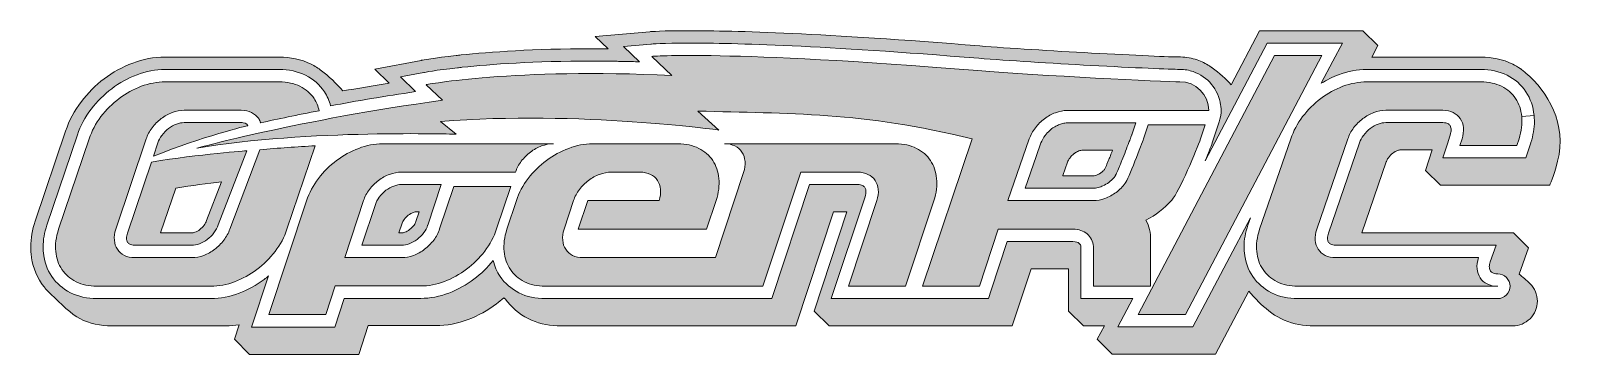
# Model space of a CAD drawing. Header units: inches. Extents: x 22 to 189, y 131 to 166.
import ezdxf

# ---------------------------------------------------------------- set-up
doc = ezdxf.new("R2010")
doc.units = ezdxf.units.IN
doc.header["$MEASUREMENT"] = 0
doc.layers.add('Layer 1', color=7, linetype='Continuous')

# ---------------------------------------------------------------- blocks, each defined once
blk = doc.blocks.new('block 2')
at = {"layer": 'Layer 1', "lineweight": 0}
for points, knots in [([(134.39, 155.99), (134.23, 155.98), (134.06, 155.95), (133.88, 155.9), (133.82, 155.88), (133.77, 155.86), (133.71, 155.84), (133.63, 155.81), (133.54, 155.77), (133.46, 155.73), (133.33, 155.67), (133.21, 155.6), (133.09, 155.53), (133.01, 155.47), (132.92, 155.43), (132.85, 155.37), (132.75, 155.3), (132.67, 155.22), (132.59, 155.14), (132.42, 154.99), (132.26, 154.83), (132.12, 154.64), (131.91, 154.36), (131.76, 154.08), (131.66, 153.81), (131.66, 153.81), (131.14, 152.33), (131.14, 152.33), (131.14, 152.33), (129.93, 148.87), (129.93, 148.87), (129.93, 148.87), (137.35, 148.87), (137.35, 148.87), (137.44, 148.87), (137.53, 148.88), (137.62, 148.89), (137.8, 148.91), (137.98, 148.96), (138.18, 149.03), (138.26, 149.06), (138.33, 149.1), (138.41, 149.13), (138.64, 149.23), (138.85, 149.35), (139.05, 149.5), (139.14, 149.57), (139.22, 149.64), (139.3, 149.72), (139.46, 149.86), (139.61, 150.01), (139.74, 150.18), (139.75, 150.19), (139.75, 150.2), (139.76, 150.22), (139.77, 150.24), (139.79, 150.27), (139.8, 150.31), (139.83, 150.37), (139.86, 150.43), (139.9, 150.52), (139.98, 150.69), (140.07, 150.92), (140.18, 151.16), (140.22, 151.28), (140.27, 151.39), (140.32, 151.51), (140.37, 151.64), (140.43, 151.78), (140.48, 151.91), (140.75, 152.58), (141.04, 153.31), (141.24, 153.85), (141.31, 154.02), (141.37, 154.18), (141.42, 154.31), (141.49, 154.51), (141.54, 154.65), (141.54, 154.66), (141.54, 154.66), (141.55, 154.69), (141.55, 154.69), (141.55, 154.69), (142, 156), (142, 156), (142, 156), (134.52, 156), (134.52, 156), (134.48, 156), (134.43, 156), (134.39, 155.99)], [0, 0, 0, 0, 1, 1, 1, 2, 2, 2, 3, 3, 3, 4, 4, 4, 5, 5, 5, 6, 6, 6, 7, 7, 7, 8, 8, 8, 9, 9, 9, 10, 10, 10, 11, 11, 11, 12, 12, 12, 13, 13, 13, 14, 14, 14, 15, 15, 15, 16, 16, 16, 17, 17, 17, 18, 18, 18, 19, 19, 19, 20, 20, 20, 21, 21, 21, 22, 22, 22, 23, 23, 23, 24, 24, 24, 25, 25, 25, 26, 26, 26, 27, 27, 27, 28, 28, 28, 29, 29, 29, 30, 30, 30, 30]), ([(134.83, 152.2), (134.91, 152.3), (135, 152.4), (135.13, 152.52), (135.22, 152.61), (135.28, 152.65), (135.28, 152.66), (135.29, 152.66), (135.29, 152.66), (135.31, 152.67), (135.33, 152.69), (135.38, 152.71), (135.44, 152.75), (135.51, 152.8), (135.58, 152.84), (135.66, 152.88), (135.72, 152.9), (135.77, 152.93), (135.79, 152.94), (135.82, 152.95), (135.82, 152.95), (135.82, 152.95), (135.82, 152.95), (135.85, 152.96), (135.9, 152.98), (135.99, 153), (136.05, 153.01), (136.11, 153.02), (136.13, 153.02), (136.15, 153.02), (136.16, 153.02), (136.16, 153.02), (139.47, 153.02), (139.47, 153.02), (139.39, 152.82), (139.31, 152.62), (139.23, 152.42), (139.18, 152.28), (139.12, 152.15), (139.07, 152.02), (139.02, 151.91), (138.98, 151.79), (138.93, 151.68), (138.83, 151.44), (138.74, 151.23), (138.67, 151.07), (138.64, 151.01), (138.62, 150.96), (138.6, 150.92), (138.54, 150.85), (138.47, 150.79), (138.39, 150.72), (138.3, 150.63), (138.25, 150.59), (138.24, 150.58), (138.15, 150.51), (138.02, 150.44), (137.85, 150.36), (137.79, 150.33), (137.74, 150.31), (137.72, 150.3), (137.72, 150.3), (137.72, 150.3), (137.72, 150.3), (137.61, 150.26), (137.53, 150.24), (137.45, 150.23), (137.39, 150.22), (137.36, 150.22), (137.35, 150.22), (137.35, 150.22), (134.03, 150.22), (134.03, 150.22), (134.03, 150.22), (134.05, 150.26), (134.05, 150.26), (134.05, 150.26), (134.56, 151.73), (134.56, 151.73), (134.61, 151.86), (134.69, 152.02), (134.83, 152.2)], [0, 0, 0, 0, 1, 1, 1, 2, 2, 2, 3, 3, 3, 4, 4, 4, 5, 5, 5, 6, 6, 6, 7, 7, 7, 8, 8, 8, 9, 9, 9, 10, 10, 10, 11, 11, 11, 12, 12, 12, 13, 13, 13, 14, 14, 14, 15, 15, 15, 16, 16, 16, 17, 17, 17, 18, 18, 18, 19, 19, 19, 20, 20, 20, 21, 21, 21, 22, 22, 22, 23, 23, 23, 24, 24, 24, 25, 25, 25, 26, 26, 26, 27, 27, 27, 27])]:
    blk.add_open_spline(points, degree=3, knots=knots, dxfattribs=at)
blk = doc.blocks.new('block 3')
at = {"layer": 'Layer 1', "lineweight": 0}
for points, knots in [([(32.06, 143.98), (31.99, 143.76), (31.96, 143.58), (31.96, 143.42), (31.96, 143.39), (31.97, 143.35), (31.97, 143.31), (31.99, 143.11), (32.03, 143.02), (32.08, 142.95), (32.13, 142.87), (32.19, 142.82), (32.32, 142.75), (32.42, 142.7), (32.58, 142.65), (32.86, 142.65), (32.86, 142.65), (39.08, 142.65), (39.08, 142.65), (39.34, 142.65), (39.6, 142.69), (39.9, 142.8), (40.2, 142.92), (40.49, 143.08), (40.76, 143.28), (41.03, 143.48), (41.27, 143.72), (41.49, 144), (41.7, 144.28), (41.85, 144.56), (41.96, 144.87), (41.96, 144.87), (45.06, 152.95), (45.06, 152.95), (45.06, 152.95), (39.92, 152.58), (34.68, 151.73), (34.68, 151.73), (32.06, 143.98), (32.06, 143.98)], [0, 0, 0, 0, 1, 1, 1, 2, 2, 2, 3, 3, 3, 4, 4, 4, 5, 5, 5, 6, 6, 6, 7, 7, 7, 8, 8, 8, 9, 9, 9, 10, 10, 10, 11, 11, 11, 12, 12, 12, 13, 13, 13, 13]), ([(37.32, 148.89), (39.09, 149.16), (40.82, 149.38), (42.31, 149.55), (42.31, 149.55), (40.69, 145.34), (40.69, 145.34), (40.69, 145.34), (40.69, 145.33), (40.69, 145.33), (40.62, 145.15), (40.54, 145), (40.41, 144.82), (40.26, 144.63), (40.12, 144.49), (39.95, 144.36), (39.78, 144.23), (39.62, 144.14), (39.42, 144.07), (39.26, 144.01), (39.17, 144), (39.08, 144), (39.08, 144), (35.67, 144), (35.67, 144), (35.67, 144), (37.32, 148.89), (37.32, 148.89)], [0, 0, 0, 0, 1, 1, 1, 2, 2, 2, 3, 3, 3, 4, 4, 4, 5, 5, 5, 6, 6, 6, 7, 7, 7, 8, 8, 8, 9, 9, 9, 9])]:
    blk.add_open_spline(points, degree=3, knots=knots, dxfattribs=at)
blk = doc.blocks.new('block 4')
at = {"layer": 'Layer 1', "lineweight": 0}
for points, knots in [([(184.54, 161.44), (184.51, 161.46), (184.48, 161.48), (184.46, 161.5), (184.43, 161.53), (184.4, 161.55), (184.37, 161.57), (184.25, 161.67), (184.13, 161.77), (184, 161.86), (183.98, 161.87), (183.95, 161.89), (183.93, 161.91), (183.92, 161.92), (183.92, 161.92), (183.91, 161.92), (183.65, 162.1), (183.37, 162.27), (183.09, 162.41), (182.01, 162.95), (180.82, 163.18), (179.63, 163.18), (179.63, 163.18), (179.62, 163.18), (179.62, 163.18), (179.62, 163.18), (179.62, 163.18), (179.62, 163.17), (179.62, 163.17), (179.62, 163.18), (179.62, 163.18), (179.62, 163.18), (167.73, 163.18), (167.73, 163.18), (167.73, 163.18), (168.39, 164.43), (168.39, 164.43), (168.39, 164.43), (166.76, 166.06), (166.76, 166.06), (166.76, 166.06), (155.5, 166.06), (155.5, 166.06), (155.5, 166.06), (152.4, 160.15), (152.4, 160.15), (151.82, 160.81), (151.12, 161.43), (150.33, 162), (150.3, 162.02), (150.27, 162.04), (150.24, 162.06), (150.19, 162.1), (150.14, 162.14), (150.09, 162.17), (150.07, 162.19), (150.05, 162.2), (150.03, 162.21), (149.62, 162.48), (149.17, 162.71), (148.7, 162.87), (148.13, 163.07), (147.51, 163.18), (146.87, 163.19), (146.85, 163.19), (146.83, 163.19), (146.82, 163.19), (146.81, 163.19), (146.8, 163.19), (146.79, 163.19), (146.78, 163.19), (146.77, 163.19), (146.76, 163.19), (145.92, 163.19), (141.79, 163.37), (137.18, 163.62), (132.87, 163.86), (128.08, 164.15), (124.99, 164.4), (107.87, 165.79), (98.24, 166.06), (93.34, 166.06), (90.34, 166.06), (89.08, 165.96), (89.02, 165.95), (89.02, 165.95), (83.04, 165.44), (83.04, 165.44), (83.04, 165.44), (84.46, 164.08), (84.46, 164.08), (84.44, 164.08), (84.42, 164.08), (84.4, 164.08), (84.25, 164.08), (84.09, 164.09), (83.93, 164.09), (83.5, 164.09), (83.08, 164.09), (82.66, 164.09), (82.66, 164.09), (82.66, 164.09), (82.66, 164.09), (76.36, 164.09), (71.56, 163.74), (68.43, 163.41), (68.25, 163.39), (68.07, 163.37), (67.89, 163.35), (65.48, 163.08), (64.19, 162.84), (64.13, 162.83), (64.13, 162.83), (64.09, 162.82), (64.09, 162.82), (64.09, 162.82), (64.08, 162.82), (64.08, 162.82), (64.08, 162.82), (59.04, 161.85), (59.04, 161.85), (59.04, 161.85), (60.59, 160.34), (60.59, 160.34), (58.83, 160.05), (57.14, 159.77), (55.54, 159.48), (54.85, 160.28), (53.96, 161.15), (53.23, 161.69), (53.23, 161.69), (53.22, 161.69), (53.22, 161.69), (52.87, 161.97), (52.48, 162.21), (52.08, 162.41), (51, 162.95), (49.82, 163.18), (48.62, 163.18), (48.62, 163.18), (48.61, 163.18), (48.61, 163.18), (48.6, 163.18), (48.59, 163.18), (48.58, 163.18), (48.58, 163.18), (36.16, 163.18), (36.16, 163.18), (36.16, 163.18), (36.16, 163.18), (36.16, 163.18), (36.16, 163.18), (36.16, 163.18), (36.15, 163.18), (34.95, 163.18), (33.76, 162.95), (32.63, 162.52), (31.51, 162.11), (30.47, 161.53), (29.52, 160.81), (28.58, 160.09), (27.75, 159.26), (27.03, 158.32), (26.28, 157.34), (25.7, 156.26), (25.32, 155.11), (25.32, 155.11), (22, 145.26), (22, 145.26), (21.69, 144.34), (21.51, 143.4), (21.51, 142.45), (21.51, 142.2), (21.52, 141.95), (21.55, 141.7), (21.66, 140.56), (22.03, 139.45), (22.69, 138.48), (22.79, 138.34), (22.89, 138.2), (23, 138.07), (23.05, 137.99), (23.11, 137.91), (23.2, 137.83), (23.2, 137.83), (23.21, 137.82), (23.21, 137.82), (23.37, 137.63), (23.56, 137.45), (23.75, 137.28), (24.71, 136.32), (26.02, 135.06), (26.86, 134.64), (27.94, 134.08), (29.14, 133.84), (30.34, 133.84), (30.34, 133.84), (42.8, 133.84), (42.8, 133.84), (42.8, 133.84), (42.8, 133.85), (42.8, 133.85), (43.29, 133.84), (43.77, 133.88), (44.25, 133.96), (44.25, 133.96), (43.73, 132.38), (43.73, 132.38), (43.73, 132.38), (45.36, 130.74), (45.36, 130.74), (45.36, 130.74), (57.28, 130.74), (57.28, 130.74), (57.28, 130.74), (58.3, 133.87), (58.3, 133.87), (58.3, 133.87), (65.66, 133.87), (65.66, 133.87), (66.87, 133.87), (68.07, 134.11), (69.21, 134.54), (70.31, 134.96), (71.34, 135.53), (72.28, 136.24), (72.56, 136.45), (72.83, 136.67), (73.09, 136.9), (73.14, 136.87), (73.2, 136.83), (73.25, 136.79), (73.89, 135.87), (74.76, 135.14), (75.74, 134.64), (76.73, 134.13), (77.81, 133.89), (78.91, 133.85), (78.91, 133.85), (78.92, 133.84), (78.92, 133.84), (78.92, 133.84), (104.93, 133.84), (104.93, 133.84), (104.93, 133.84), (109.04, 146.29), (109.04, 146.29), (109.04, 146.29), (110.51, 146.29), (110.51, 146.29), (110.51, 146.29), (106.93, 135.47), (106.93, 135.47), (106.93, 135.47), (108.56, 133.84), (108.56, 133.84), (108.56, 133.84), (128.53, 133.84), (128.53, 133.84), (128.53, 133.84), (130.59, 140.07), (130.59, 140.07), (130.59, 140.07), (134.67, 140.07), (134.67, 140.07), (134.67, 140.07), (134.67, 135.47), (134.67, 135.47), (134.67, 135.47), (136.3, 133.84), (136.3, 133.84), (136.3, 133.84), (138.57, 133.84), (138.57, 133.84), (138.57, 133.84), (137.8, 132.38), (137.8, 132.38), (137.8, 132.38), (139.43, 130.75), (139.43, 130.75), (139.43, 130.75), (150.68, 130.75), (150.68, 130.75), (150.68, 130.75), (154.31, 137.65), (154.31, 137.65), (154.31, 137.65), (156.02, 135.52), (157.8, 134.64), (158.81, 134.14), (159.9, 133.88), (161, 133.85), (161, 133.85), (161.01, 133.84), (161.01, 133.84), (161.01, 133.84), (183.09, 133.84), (183.09, 133.84), (183.81, 133.85), (184.48, 134.13), (184.99, 134.63), (185.5, 135.15), (185.78, 135.82), (185.79, 136.54), (185.78, 137.26), (185.5, 137.94), (184.99, 138.45), (184.63, 138.82), (184.11, 139.2), (183.8, 139.5), (183.8, 139.5), (184.81, 142.37), (184.81, 142.37), (184.81, 142.37), (183.18, 144), (183.18, 144), (183.18, 144), (166.63, 144), (166.63, 144), (166.63, 144), (169.31, 151.76), (169.31, 151.76), (169.31, 151.76), (169.32, 151.78), (169.32, 151.78), (169.36, 151.92), (169.41, 152.04), (169.54, 152.2), (169.69, 152.4), (169.84, 152.55), (170.03, 152.7), (170.19, 152.82), (170.34, 152.91), (170.53, 152.98), (170.68, 153.03), (170.77, 153.04), (170.89, 153.05), (170.89, 153.05), (174.32, 153.05), (174.32, 153.05), (174.32, 153.05), (173.59, 150.82), (173.59, 150.82), (173.59, 150.82), (175.22, 149.19), (175.22, 149.19), (175.22, 149.19), (187.12, 149.19), (187.12, 149.19), (187.12, 149.19), (187.56, 150.13), (187.99, 151.81), (189.04, 155.85), (186.88, 159.46), (184.54, 161.44)], [0, 0, 0, 0, 1, 1, 1, 2, 2, 2, 3, 3, 3, 4, 4, 4, 5, 5, 5, 6, 6, 6, 7, 7, 7, 8, 8, 8, 9, 9, 9, 10, 10, 10, 11, 11, 11, 12, 12, 12, 13, 13, 13, 14, 14, 14, 15, 15, 15, 16, 16, 16, 17, 17, 17, 18, 18, 18, 19, 19, 19, 20, 20, 20, 21, 21, 21, 22, 22, 22, 23, 23, 23, 24, 24, 24, 25, 25, 25, 26, 26, 26, 27, 27, 27, 28, 28, 28, 29, 29, 29, 30, 30, 30, 31, 31, 31, 32, 32, 32, 33, 33, 33, 34, 34, 34, 35, 35, 35, 36, 36, 36, 37, 37, 37, 38, 38, 38, 39, 39, 39, 40, 40, 40, 41, 41, 41, 42, 42, 42, 43, 43, 43, 44, 44, 44, 45, 45, 45, 46, 46, 46, 47, 47, 47, 48, 48, 48, 49, 49, 49, 50, 50, 50, 51, 51, 51, 52, 52, 52, 53, 53, 53, 54, 54, 54, 55, 55, 55, 56, 56, 56, 57, 57, 57, 58, 58, 58, 59, 59, 59, 60, 60, 60, 61, 61, 61, 62, 62, 62, 63, 63, 63, 64, 64, 64, 65, 65, 65, 66, 66, 66, 67, 67, 67, 68, 68, 68, 69, 69, 69, 70, 70, 70, 71, 71, 71, 72, 72, 72, 73, 73, 73, 74, 74, 74, 75, 75, 75, 76, 76, 76, 77, 77, 77, 78, 78, 78, 79, 79, 79, 80, 80, 80, 81, 81, 81, 82, 82, 82, 83, 83, 83, 84, 84, 84, 85, 85, 85, 86, 86, 86, 87, 87, 87, 88, 88, 88, 89, 89, 89, 90, 90, 90, 91, 91, 91, 92, 92, 92, 93, 93, 93, 94, 94, 94, 95, 95, 95, 96, 96, 96, 97, 97, 97, 98, 98, 98, 99, 99, 99, 100, 100, 100, 101, 101, 101, 102, 102, 102, 103, 103, 103, 104, 104, 104, 105, 105, 105, 106, 106, 106, 107, 107, 107, 108, 108, 108, 109, 109, 109, 110, 110, 110, 111, 111, 111, 112, 112, 112, 113, 113, 113, 114, 114, 114, 115, 115, 115, 116, 116, 116, 117, 117, 117, 118, 118, 118, 118]), ([(185.08, 153.85), (185.08, 153.85), (185.07, 153.82), (185.07, 153.82), (185.07, 153.82), (184.52, 152.17), (184.52, 152.17), (184.52, 152.17), (175.46, 152.17), (175.46, 152.17), (175.46, 152.17), (176.04, 153.94), (176.04, 153.94), (176.04, 153.94), (176.04, 153.95), (176.04, 153.95), (176.04, 153.95), (176.28, 154.66), (176.28, 154.66), (176.35, 154.89), (176.38, 155.07), (176.38, 155.23), (176.38, 155.27), (176.38, 155.31), (176.37, 155.34), (176.35, 155.52), (176.31, 155.62), (176.26, 155.7), (176.19, 155.8), (176.13, 155.86), (176, 155.93), (175.89, 155.98), (175.74, 156.03), (175.48, 156.03), (175.48, 156.03), (169.26, 156.03), (169.26, 156.03), (168.98, 156.03), (168.71, 155.98), (168.42, 155.87), (168.12, 155.76), (167.84, 155.6), (167.57, 155.39), (167.29, 155.18), (167.05, 154.93), (166.83, 154.64), (166.63, 154.37), (166.49, 154.11), (166.4, 153.84), (166.4, 153.84), (166.4, 153.83), (166.4, 153.83), (166.4, 153.83), (163, 143.96), (163, 143.96), (162.93, 143.75), (162.91, 143.57), (162.91, 143.42), (162.91, 143.39), (162.91, 143.35), (162.91, 143.31), (162.93, 143.11), (162.97, 143.02), (163.02, 142.95), (163.08, 142.87), (163.13, 142.82), (163.27, 142.75), (163.36, 142.7), (163.52, 142.65), (163.8, 142.65), (163.8, 142.65), (181.28, 142.65), (181.28, 142.65), (181.28, 142.65), (180.65, 140.85), (180.65, 140.85), (180.57, 140.63), (180.54, 140.45), (180.54, 140.33), (180.54, 140.3), (180.54, 140.27), (180.55, 140.23), (180.57, 140.04), (180.62, 139.92), (180.68, 139.82), (180.74, 139.74), (180.79, 139.69), (180.92, 139.62), (181.01, 139.57), (181.18, 139.53), (181.46, 139.52), (181.81, 139.52), (182.16, 139.38), (182.41, 139.13), (182.66, 138.88), (182.81, 138.53), (182.81, 138.17), (182.81, 137.82), (182.66, 137.47), (182.41, 137.22), (182.16, 136.97), (181.81, 136.82), (181.46, 136.82), (181.46, 136.82), (159.66, 136.82), (159.66, 136.82), (158.63, 136.82), (157.65, 137.02), (156.79, 137.47), (155.96, 137.89), (155.26, 138.49), (154.75, 139.24), (154.23, 140), (153.93, 140.89), (153.84, 141.83), (153.82, 142.04), (153.8, 142.25), (153.8, 142.45), (153.8, 143.23), (153.95, 144.03), (154.22, 144.84), (154.22, 144.84), (154.5, 145.64), (154.5, 145.64), (154.5, 145.64), (151.94, 140.78), (151.94, 140.78), (151.94, 140.78), (148.23, 133.73), (148.23, 133.73), (148.23, 133.73), (140.04, 133.73), (140.04, 133.73), (140.04, 133.73), (141.67, 136.82), (141.67, 136.82), (141.67, 136.82), (136.02, 136.82), (136.02, 136.82), (136.02, 136.82), (136.02, 142.44), (136.02, 142.44), (135.99, 142.66), (135.95, 142.73), (135.83, 142.84), (135.83, 142.85), (135.82, 142.85), (135.81, 142.86), (135.81, 142.86), (135.8, 142.87), (135.8, 142.87), (135.68, 142.96), (135.53, 143.04), (135.14, 143.05), (135.14, 143.05), (127.99, 143.05), (127.99, 143.05), (127.99, 143.05), (126.24, 137.75), (126.24, 137.75), (126.24, 137.75), (126.23, 137.75), (126.23, 137.75), (126.23, 137.75), (125.93, 136.82), (125.93, 136.82), (125.93, 136.82), (108.8, 136.82), (108.8, 136.82), (108.8, 136.82), (112.48, 147.93), (112.48, 147.93), (112.55, 148.16), (112.58, 148.35), (112.58, 148.5), (112.58, 148.54), (112.58, 148.58), (112.57, 148.61), (112.56, 148.79), (112.52, 148.87), (112.47, 148.95), (112.4, 149.04), (112.34, 149.1), (112.2, 149.17), (112.09, 149.22), (111.94, 149.27), (111.68, 149.27), (111.68, 149.27), (106.44, 149.27), (106.44, 149.27), (106.44, 149.27), (102.32, 136.82), (102.32, 136.82), (102.32, 136.82), (77.61, 136.82), (77.61, 136.82), (76.57, 136.82), (75.59, 137.02), (74.73, 137.47), (73.91, 137.89), (73.2, 138.49), (72.69, 139.24), (72.33, 139.77), (72.08, 140.36), (71.93, 140.98), (71.31, 140.22), (70.62, 139.53), (69.84, 138.95), (69, 138.32), (68.08, 137.81), (67.1, 137.43), (66.1, 137.05), (65.06, 136.85), (64.03, 136.85), (64.03, 136.85), (55.69, 136.85), (55.69, 136.85), (55.69, 136.85), (54.67, 133.72), (54.67, 133.72), (54.67, 133.72), (45.6, 133.72), (45.6, 133.72), (45.6, 133.72), (47.44, 139.3), (47.44, 139.3), (47.29, 139.17), (47.13, 139.04), (46.96, 138.92), (46.11, 138.29), (45.2, 137.78), (44.23, 137.41), (43.23, 137.02), (42.2, 136.82), (41.17, 136.82), (41.17, 136.82), (28.71, 136.82), (28.71, 136.82), (27.68, 136.82), (26.7, 137.03), (25.84, 137.47), (25.02, 137.89), (24.32, 138.49), (23.81, 139.24), (23.29, 140), (22.99, 140.89), (22.89, 141.83), (22.87, 142.04), (22.86, 142.25), (22.86, 142.45), (22.86, 143.23), (23.01, 144.03), (23.28, 144.83), (23.28, 144.83), (26.6, 154.68), (26.6, 154.68), (26.93, 155.69), (27.44, 156.63), (28.1, 157.5), (28.75, 158.34), (29.5, 159.09), (30.34, 159.73), (31.18, 160.38), (32.11, 160.89), (33.1, 161.26), (34.1, 161.63), (35.13, 161.83), (36.16, 161.82), (36.16, 161.82), (48.61, 161.82), (48.61, 161.82), (49.64, 161.83), (50.62, 161.63), (51.48, 161.2), (52.31, 160.79), (53.02, 160.17), (53.53, 159.4), (53.84, 158.92), (54.06, 158.4), (54.21, 157.86), (57.02, 158.39), (60.13, 158.92), (63.48, 159.41), (63.48, 159.41), (61.83, 161.01), (61.83, 161.01), (61.83, 161.01), (64.38, 161.5), (64.38, 161.5), (64.38, 161.5), (64.38, 161.5), (64.38, 161.5), (64.41, 161.51), (65.66, 161.75), (68.04, 162.01), (68.21, 162.03), (68.39, 162.05), (68.57, 162.07), (71.66, 162.4), (76.41, 162.74), (82.66, 162.74), (82.66, 162.74), (82.66, 162.74), (82.66, 162.74), (83.08, 162.74), (83.5, 162.74), (83.92, 162.74), (84.07, 162.74), (84.23, 162.73), (84.38, 162.73), (84.67, 162.73), (84.95, 162.73), (85.23, 162.72), (85.39, 162.72), (85.55, 162.72), (85.71, 162.71), (86, 162.71), (86.29, 162.7), (86.59, 162.7), (86.73, 162.69), (86.88, 162.69), (87.02, 162.69), (87.31, 162.68), (87.61, 162.67), (87.9, 162.66), (87.9, 162.66), (86.14, 164.35), (86.14, 164.35), (86.14, 164.35), (89.12, 164.6), (89.12, 164.6), (89.17, 164.61), (90.36, 164.71), (93.34, 164.71), (98.19, 164.71), (107.79, 164.44), (124.88, 163.05), (127.99, 162.8), (132.79, 162.51), (137.11, 162.27), (141.76, 162.02), (145.86, 161.84), (146.77, 161.84), (146.77, 161.84), (146.79, 161.84), (146.79, 161.84), (146.8, 161.84), (146.8, 161.84), (146.8, 161.84), (146.81, 161.84), (146.82, 161.84), (146.83, 161.84), (146.83, 161.84), (146.83, 161.84), (146.83, 161.84), (147.33, 161.83), (147.81, 161.75), (148.26, 161.59), (149.84, 161.05), (151.02, 159.65), (151.25, 157.94), (151.26, 157.9), (151.27, 157.85), (151.28, 157.81), (151.28, 157.75), (151.28, 157.68), (151.29, 157.62), (151.29, 157.53), (151.3, 157.44), (151.3, 157.35), (151.3, 157.35), (151.3, 157.24), (151.3, 157.15), (151.3, 156.73), (151.05, 156), (151.05, 156), (151.05, 156), (150.33, 153.82), (150.33, 153.82), (150.2, 153.42), (149.92, 152.7), (149.57, 151.87), (149.57, 151.87), (156.32, 164.71), (156.32, 164.71), (156.32, 164.71), (157.13, 164.71), (157.13, 164.71), (157.13, 164.71), (157.13, 164.71), (157.13, 164.71), (157.13, 164.71), (162.29, 164.71), (162.29, 164.71), (162.29, 164.71), (162.29, 164.71), (162.29, 164.71), (162.29, 164.71), (164.52, 164.71), (164.52, 164.71), (164.52, 164.71), (163.49, 162.74), (163.49, 162.74), (163.49, 162.73), (163.49, 162.73), (163.48, 162.73), (163.48, 162.73), (162.22, 160.32), (162.22, 160.32), (162.82, 160.69), (163.45, 161.01), (164.11, 161.26), (165.11, 161.63), (166.14, 161.83), (167.18, 161.82), (167.18, 161.82), (179.62, 161.82), (179.62, 161.82), (180.65, 161.83), (181.63, 161.63), (182.49, 161.2), (183.32, 160.79), (184.03, 160.17), (184.54, 159.4), (185.04, 158.64), (185.33, 157.75), (185.42, 156.81), (185.42, 156.81), (184.08, 156.68), (184.08, 156.68), (184.08, 156.68), (185.42, 156.81), (185.42, 156.81), (185.44, 156.6), (185.46, 156.39), (185.46, 156.17), (185.46, 155.41), (185.32, 154.63), (185.08, 153.85)], [0, 0, 0, 0, 1, 1, 1, 2, 2, 2, 3, 3, 3, 4, 4, 4, 5, 5, 5, 6, 6, 6, 7, 7, 7, 8, 8, 8, 9, 9, 9, 10, 10, 10, 11, 11, 11, 12, 12, 12, 13, 13, 13, 14, 14, 14, 15, 15, 15, 16, 16, 16, 17, 17, 17, 18, 18, 18, 19, 19, 19, 20, 20, 20, 21, 21, 21, 22, 22, 22, 23, 23, 23, 24, 24, 24, 25, 25, 25, 26, 26, 26, 27, 27, 27, 28, 28, 28, 29, 29, 29, 30, 30, 30, 31, 31, 31, 32, 32, 32, 33, 33, 33, 34, 34, 34, 35, 35, 35, 36, 36, 36, 37, 37, 37, 38, 38, 38, 39, 39, 39, 40, 40, 40, 41, 41, 41, 42, 42, 42, 43, 43, 43, 44, 44, 44, 45, 45, 45, 46, 46, 46, 47, 47, 47, 48, 48, 48, 49, 49, 49, 50, 50, 50, 51, 51, 51, 52, 52, 52, 53, 53, 53, 54, 54, 54, 55, 55, 55, 56, 56, 56, 57, 57, 57, 58, 58, 58, 59, 59, 59, 60, 60, 60, 61, 61, 61, 62, 62, 62, 63, 63, 63, 64, 64, 64, 65, 65, 65, 66, 66, 66, 67, 67, 67, 68, 68, 68, 69, 69, 69, 70, 70, 70, 71, 71, 71, 72, 72, 72, 73, 73, 73, 74, 74, 74, 75, 75, 75, 76, 76, 76, 77, 77, 77, 78, 78, 78, 79, 79, 79, 80, 80, 80, 81, 81, 81, 82, 82, 82, 83, 83, 83, 84, 84, 84, 85, 85, 85, 86, 86, 86, 87, 87, 87, 88, 88, 88, 89, 89, 89, 90, 90, 90, 91, 91, 91, 92, 92, 92, 93, 93, 93, 94, 94, 94, 95, 95, 95, 96, 96, 96, 97, 97, 97, 98, 98, 98, 99, 99, 99, 100, 100, 100, 101, 101, 101, 102, 102, 102, 103, 103, 103, 104, 104, 104, 105, 105, 105, 106, 106, 106, 107, 107, 107, 108, 108, 108, 109, 109, 109, 110, 110, 110, 111, 111, 111, 112, 112, 112, 113, 113, 113, 114, 114, 114, 115, 115, 115, 116, 116, 116, 117, 117, 117, 118, 118, 118, 119, 119, 119, 120, 120, 120, 121, 121, 121, 122, 122, 122, 123, 123, 123, 124, 124, 124, 125, 125, 125, 126, 126, 126, 127, 127, 127, 128, 128, 128, 129, 129, 129, 130, 130, 130, 131, 131, 131, 132, 132, 132, 133, 133, 133, 134, 134, 134, 135, 135, 135, 136, 136, 136, 137, 137, 137, 138, 138, 138, 139, 139, 139, 140, 140, 140, 141, 141, 141, 142, 142, 142, 143, 143, 143, 144, 144, 144, 145, 145, 145, 146, 146, 146, 146])]:
    blk.add_open_spline(points, degree=3, knots=knots, dxfattribs=at)
blk = doc.blocks.new('block 5')
at = {"layer": 'Layer 1', "lineweight": 0}
for points in [[(61.11, 149.11), (60.8, 149), (60.51, 148.84), (60.24, 148.64), (59.97, 148.43), (59.73, 148.2), (59.52, 147.91), (59.31, 147.64), (59.18, 147.38), (59.09, 147.1), (59.09, 147.1), (57.62, 142.65), (57.62, 142.65), (57.62, 142.65), (61.97, 142.65), (61.97, 142.65), (62.22, 142.65), (62.48, 142.69), (62.78, 142.81), (63.08, 142.92), (63.36, 143.07), (63.63, 143.28), (63.92, 143.5), (64.16, 143.75), (64.38, 144.03), (64.57, 144.28), (64.71, 144.53), (64.79, 144.82), (64.79, 144.82), (64.8, 144.83), (64.8, 144.83), (64.8, 144.83), (66.28, 149.27), (66.28, 149.27), (66.28, 149.27), (61.94, 149.27), (61.94, 149.27), (61.67, 149.27), (61.4, 149.22), (61.11, 149.11)], [(62.22, 145.47), (62.37, 145.66), (62.51, 145.8), (62.68, 145.93), (62.85, 146.06), (63.02, 146.14), (63.21, 146.22), (63.37, 146.28), (63.46, 146.29), (63.58, 146.29), (63.58, 146.29), (63.86, 146.29), (63.86, 146.29), (63.86, 146.29), (63.51, 145.24), (63.51, 145.24), (63.51, 145.24), (63.5, 145.21), (63.5, 145.21), (63.46, 145.07), (63.41, 144.98), (63.31, 144.85), (63.16, 144.66), (63, 144.5), (62.81, 144.35), (62.64, 144.22), (62.49, 144.14), (62.31, 144.07), (62.14, 144.01), (62.06, 144), (61.97, 144), (61.97, 144), (61.65, 144), (61.65, 144), (61.65, 144), (62, 145.04), (62, 145.04), (62.05, 145.2), (62.1, 145.31), (62.22, 145.47)]]:
    blk.add_open_spline(points, degree=3, knots=[0, 0, 0, 0, 1, 1, 1, 2, 2, 2, 3, 3, 3, 4, 4, 4, 5, 5, 5, 6, 6, 6, 7, 7, 7, 8, 8, 8, 9, 9, 9, 10, 10, 10, 11, 11, 11, 12, 12, 12, 13, 13, 13, 13], dxfattribs=at)

msp = doc.modelspace()

# ---------------------------------------------------------------- hatches: boundary and pattern name
at = {"layer": 'Layer 1'}
h = msp.add_hatch(color=250, dxfattribs=at)
h.dxf.hatch_style = 2
edge = h.paths.add_edge_path()
edge.add_spline(control_points=[(134.39, 155.99), (134.23, 155.98), (134.06, 155.95), (133.88, 155.9), (133.82, 155.88), (133.77, 155.86), (133.71, 155.84), (133.63, 155.81), (133.54, 155.77), (133.46, 155.73), (133.33, 155.67), (133.21, 155.6), (133.09, 155.53), (133.01, 155.47), (132.92, 155.43), (132.85, 155.37), (132.75, 155.3), (132.67, 155.22), (132.59, 155.14), (132.42, 154.99), (132.26, 154.83), (132.12, 154.64), (131.91, 154.36), (131.76, 154.08), (131.66, 153.81), (131.66, 153.81), (131.14, 152.33), (131.14, 152.33), (131.14, 152.33), (129.93, 148.87), (129.93, 148.87), (129.93, 148.87), (137.35, 148.87), (137.35, 148.87), (137.44, 148.87), (137.53, 148.88), (137.62, 148.89), (137.8, 148.91), (137.98, 148.96), (138.18, 149.03), (138.26, 149.06), (138.33, 149.1), (138.41, 149.13), (138.64, 149.23), (138.85, 149.35), (139.05, 149.5), (139.14, 149.57), (139.22, 149.64), (139.3, 149.72), (139.46, 149.86), (139.61, 150.01), (139.74, 150.18), (139.75, 150.19), (139.75, 150.2), (139.76, 150.22), (139.77, 150.24), (139.79, 150.27), (139.8, 150.31), (139.83, 150.37), (139.86, 150.43), (139.9, 150.52), (139.98, 150.69), (140.07, 150.92), (140.18, 151.16), (140.22, 151.28), (140.27, 151.39), (140.32, 151.51), (140.37, 151.64), (140.43, 151.78), (140.48, 151.91), (140.75, 152.58), (141.04, 153.31), (141.24, 153.85), (141.31, 154.02), (141.37, 154.18), (141.42, 154.31), (141.49, 154.51), (141.54, 154.65), (141.54, 154.66), (141.54, 154.66), (141.55, 154.69), (141.55, 154.69), (141.55, 154.69), (142, 156), (142, 156), (142, 156), (134.52, 156), (134.52, 156), (134.48, 156), (134.43, 156), (134.39, 155.99)], knot_values=[0, 0, 0, 0, 1, 1, 1, 2, 2, 2, 3, 3, 3, 4, 4, 4, 5, 5, 5, 6, 6, 6, 7, 7, 7, 8, 8, 8, 9, 9, 9, 10, 10, 10, 11, 11, 11, 12, 12, 12, 13, 13, 13, 14, 14, 14, 15, 15, 15, 16, 16, 16, 17, 17, 17, 18, 18, 18, 19, 19, 19, 20, 20, 20, 21, 21, 21, 22, 22, 22, 23, 23, 23, 24, 24, 24, 25, 25, 25, 26, 26, 26, 27, 27, 27, 28, 28, 28, 29, 29, 29, 30, 30, 30, 30], degree=3, periodic=1)
edge = h.paths.add_edge_path()
edge.add_spline(control_points=[(134.83, 152.2), (134.91, 152.3), (135, 152.4), (135.13, 152.52), (135.22, 152.61), (135.28, 152.65), (135.28, 152.66), (135.29, 152.66), (135.29, 152.66), (135.31, 152.67), (135.33, 152.69), (135.38, 152.71), (135.44, 152.75), (135.51, 152.8), (135.58, 152.84), (135.66, 152.88), (135.72, 152.9), (135.77, 152.93), (135.79, 152.94), (135.82, 152.95), (135.82, 152.95), (135.82, 152.95), (135.82, 152.95), (135.85, 152.96), (135.9, 152.98), (135.99, 153), (136.05, 153.01), (136.11, 153.02), (136.13, 153.02), (136.15, 153.02), (136.16, 153.02), (136.16, 153.02), (139.47, 153.02), (139.47, 153.02), (139.39, 152.82), (139.31, 152.62), (139.23, 152.42), (139.18, 152.28), (139.12, 152.15), (139.07, 152.02), (139.02, 151.91), (138.98, 151.79), (138.93, 151.68), (138.83, 151.44), (138.74, 151.23), (138.67, 151.07), (138.64, 151.01), (138.62, 150.96), (138.6, 150.92), (138.54, 150.85), (138.47, 150.79), (138.39, 150.72), (138.3, 150.63), (138.25, 150.59), (138.24, 150.58), (138.15, 150.51), (138.02, 150.44), (137.85, 150.36), (137.79, 150.33), (137.74, 150.31), (137.72, 150.3), (137.72, 150.3), (137.72, 150.3), (137.72, 150.3), (137.61, 150.26), (137.53, 150.24), (137.45, 150.23), (137.39, 150.22), (137.36, 150.22), (137.35, 150.22), (137.35, 150.22), (134.03, 150.22), (134.03, 150.22), (134.03, 150.22), (134.05, 150.26), (134.05, 150.26), (134.05, 150.26), (134.56, 151.73), (134.56, 151.73), (134.61, 151.86), (134.69, 152.02), (134.83, 152.2)], knot_values=[0, 0, 0, 0, 1, 1, 1, 2, 2, 2, 3, 3, 3, 4, 4, 4, 5, 5, 5, 6, 6, 6, 7, 7, 7, 8, 8, 8, 9, 9, 9, 10, 10, 10, 11, 11, 11, 12, 12, 12, 13, 13, 13, 14, 14, 14, 15, 15, 15, 16, 16, 16, 17, 17, 17, 18, 18, 18, 19, 19, 19, 20, 20, 20, 21, 21, 21, 22, 22, 22, 23, 23, 23, 24, 24, 24, 25, 25, 25, 26, 26, 26, 27, 27, 27, 27], degree=3, periodic=1)
edge = h.paths.add_edge_path()
edge.add_spline(control_points=[(32.06, 143.98), (31.99, 143.76), (31.96, 143.58), (31.96, 143.42), (31.96, 143.39), (31.97, 143.35), (31.97, 143.31), (31.99, 143.11), (32.03, 143.02), (32.08, 142.95), (32.13, 142.87), (32.19, 142.82), (32.32, 142.75), (32.42, 142.7), (32.58, 142.65), (32.86, 142.65), (32.86, 142.65), (39.08, 142.65), (39.08, 142.65), (39.34, 142.65), (39.6, 142.69), (39.9, 142.8), (40.2, 142.92), (40.49, 143.08), (40.76, 143.28), (41.03, 143.48), (41.27, 143.72), (41.49, 144), (41.7, 144.28), (41.85, 144.56), (41.96, 144.87), (41.96, 144.87), (45.06, 152.95), (45.06, 152.95), (45.06, 152.95), (39.92, 152.58), (34.68, 151.73), (34.68, 151.73), (32.06, 143.98), (32.06, 143.98)], knot_values=[0, 0, 0, 0, 1, 1, 1, 2, 2, 2, 3, 3, 3, 4, 4, 4, 5, 5, 5, 6, 6, 6, 7, 7, 7, 8, 8, 8, 9, 9, 9, 10, 10, 10, 11, 11, 11, 12, 12, 12, 13, 13, 13, 13], degree=3, periodic=1)
edge = h.paths.add_edge_path()
edge.add_spline(control_points=[(37.32, 148.89), (39.09, 149.16), (40.82, 149.38), (42.31, 149.55), (42.31, 149.55), (40.69, 145.34), (40.69, 145.34), (40.69, 145.34), (40.69, 145.33), (40.69, 145.33), (40.62, 145.15), (40.54, 145), (40.41, 144.82), (40.26, 144.63), (40.12, 144.49), (39.95, 144.36), (39.78, 144.23), (39.62, 144.14), (39.42, 144.07), (39.26, 144.01), (39.17, 144), (39.08, 144), (39.08, 144), (35.67, 144), (35.67, 144), (35.67, 144), (37.32, 148.89), (37.32, 148.89)], knot_values=[0, 0, 0, 0, 1, 1, 1, 2, 2, 2, 3, 3, 3, 4, 4, 4, 5, 5, 5, 6, 6, 6, 7, 7, 7, 8, 8, 8, 9, 9, 9, 9], degree=3, periodic=1)
edge = h.paths.add_edge_path()
edge.add_spline(control_points=[(44.47, 156.03), (44.47, 156.03), (38.24, 156.03), (38.24, 156.03), (37.97, 156.03), (37.7, 155.98), (37.41, 155.87), (37.1, 155.76), (36.82, 155.6), (36.55, 155.39), (36.28, 155.18), (36.03, 154.93), (35.81, 154.64), (35.61, 154.37), (35.47, 154.11), (35.38, 153.82), (35.38, 153.82), (34.89, 152.36), (34.89, 152.36), (40.16, 154.49), (45.19, 155.7), (45.19, 155.7), (45.19, 155.75), (45.03, 155.97), (44.68, 156.01), (44.62, 156.02), (44.55, 156.03), (44.47, 156.03)], knot_values=[0, 0, 0, 0, 1, 1, 1, 2, 2, 2, 3, 3, 3, 4, 4, 4, 5, 5, 5, 6, 6, 6, 7, 7, 7, 8, 8, 8, 9, 9, 9, 9], degree=3, periodic=1)
edge = h.paths.add_edge_path()
edge.add_spline(control_points=[(184.54, 161.44), (184.51, 161.46), (184.48, 161.48), (184.46, 161.5), (184.43, 161.53), (184.4, 161.55), (184.37, 161.57), (184.25, 161.67), (184.13, 161.77), (184, 161.86), (183.98, 161.87), (183.95, 161.89), (183.93, 161.91), (183.92, 161.92), (183.92, 161.92), (183.91, 161.92), (183.65, 162.1), (183.37, 162.27), (183.09, 162.41), (182.01, 162.95), (180.82, 163.18), (179.63, 163.18), (179.63, 163.18), (179.62, 163.18), (179.62, 163.18), (179.62, 163.18), (179.62, 163.18), (179.62, 163.17), (179.62, 163.17), (179.62, 163.18), (179.62, 163.18), (179.62, 163.18), (167.73, 163.18), (167.73, 163.18), (167.73, 163.18), (168.39, 164.43), (168.39, 164.43), (168.39, 164.43), (166.76, 166.06), (166.76, 166.06), (166.76, 166.06), (155.5, 166.06), (155.5, 166.06), (155.5, 166.06), (152.4, 160.15), (152.4, 160.15), (151.82, 160.81), (151.12, 161.43), (150.33, 162), (150.3, 162.02), (150.27, 162.04), (150.24, 162.06), (150.19, 162.1), (150.14, 162.14), (150.09, 162.17), (150.07, 162.19), (150.05, 162.2), (150.03, 162.21), (149.62, 162.48), (149.17, 162.71), (148.7, 162.87), (148.13, 163.07), (147.51, 163.18), (146.87, 163.19), (146.85, 163.19), (146.83, 163.19), (146.82, 163.19), (146.81, 163.19), (146.8, 163.19), (146.79, 163.19), (146.78, 163.19), (146.77, 163.19), (146.76, 163.19), (145.92, 163.19), (141.79, 163.37), (137.18, 163.62), (132.87, 163.86), (128.08, 164.15), (124.99, 164.4), (107.87, 165.79), (98.24, 166.06), (93.34, 166.06), (90.34, 166.06), (89.08, 165.96), (89.02, 165.95), (89.02, 165.95), (83.04, 165.44), (83.04, 165.44), (83.04, 165.44), (84.46, 164.08), (84.46, 164.08), (84.44, 164.08), (84.42, 164.08), (84.4, 164.08), (84.25, 164.08), (84.09, 164.09), (83.93, 164.09), (83.5, 164.09), (83.08, 164.09), (82.66, 164.09), (82.66, 164.09), (82.66, 164.09), (82.66, 164.09), (76.36, 164.09), (71.56, 163.74), (68.43, 163.41), (68.25, 163.39), (68.07, 163.37), (67.89, 163.35), (65.48, 163.08), (64.19, 162.84), (64.13, 162.83), (64.13, 162.83), (64.09, 162.82), (64.09, 162.82), (64.09, 162.82), (64.08, 162.82), (64.08, 162.82), (64.08, 162.82), (59.04, 161.85), (59.04, 161.85), (59.04, 161.85), (60.59, 160.34), (60.59, 160.34), (58.83, 160.05), (57.14, 159.77), (55.54, 159.48), (54.85, 160.28), (53.96, 161.15), (53.23, 161.69), (53.23, 161.69), (53.22, 161.69), (53.22, 161.69), (52.87, 161.97), (52.48, 162.21), (52.08, 162.41), (51, 162.95), (49.82, 163.18), (48.62, 163.18), (48.62, 163.18), (48.61, 163.18), (48.61, 163.18), (48.6, 163.18), (48.59, 163.18), (48.58, 163.18), (48.58, 163.18), (36.16, 163.18), (36.16, 163.18), (36.16, 163.18), (36.16, 163.18), (36.16, 163.18), (36.16, 163.18), (36.16, 163.18), (36.15, 163.18), (34.95, 163.18), (33.76, 162.95), (32.63, 162.52), (31.51, 162.11), (30.47, 161.53), (29.52, 160.81), (28.58, 160.09), (27.75, 159.26), (27.03, 158.32), (26.28, 157.34), (25.7, 156.26), (25.32, 155.11), (25.32, 155.11), (22, 145.26), (22, 145.26), (21.69, 144.34), (21.51, 143.4), (21.51, 142.45), (21.51, 142.2), (21.52, 141.95), (21.55, 141.7), (21.66, 140.56), (22.03, 139.45), (22.69, 138.48), (22.79, 138.34), (22.89, 138.2), (23, 138.07), (23.05, 137.99), (23.11, 137.91), (23.2, 137.83), (23.2, 137.83), (23.21, 137.82), (23.21, 137.82), (23.37, 137.63), (23.56, 137.45), (23.75, 137.28), (24.71, 136.32), (26.02, 135.06), (26.86, 134.64), (27.94, 134.08), (29.14, 133.84), (30.34, 133.84), (30.34, 133.84), (42.8, 133.84), (42.8, 133.84), (42.8, 133.84), (42.8, 133.85), (42.8, 133.85), (43.29, 133.84), (43.77, 133.88), (44.25, 133.96), (44.25, 133.96), (43.73, 132.38), (43.73, 132.38), (43.73, 132.38), (45.36, 130.74), (45.36, 130.74), (45.36, 130.74), (57.28, 130.74), (57.28, 130.74), (57.28, 130.74), (58.3, 133.87), (58.3, 133.87), (58.3, 133.87), (65.66, 133.87), (65.66, 133.87), (66.87, 133.87), (68.07, 134.11), (69.21, 134.54), (70.31, 134.96), (71.34, 135.53), (72.28, 136.24), (72.56, 136.45), (72.83, 136.67), (73.09, 136.9), (73.14, 136.87), (73.2, 136.83), (73.25, 136.79), (73.89, 135.87), (74.76, 135.14), (75.74, 134.64), (76.73, 134.13), (77.81, 133.89), (78.91, 133.85), (78.91, 133.85), (78.92, 133.84), (78.92, 133.84), (78.92, 133.84), (104.93, 133.84), (104.93, 133.84), (104.93, 133.84), (109.04, 146.29), (109.04, 146.29), (109.04, 146.29), (110.51, 146.29), (110.51, 146.29), (110.51, 146.29), (106.93, 135.47), (106.93, 135.47), (106.93, 135.47), (108.56, 133.84), (108.56, 133.84), (108.56, 133.84), (128.53, 133.84), (128.53, 133.84), (128.53, 133.84), (130.59, 140.07), (130.59, 140.07), (130.59, 140.07), (134.67, 140.07), (134.67, 140.07), (134.67, 140.07), (134.67, 135.47), (134.67, 135.47), (134.67, 135.47), (136.3, 133.84), (136.3, 133.84), (136.3, 133.84), (138.57, 133.84), (138.57, 133.84), (138.57, 133.84), (137.8, 132.38), (137.8, 132.38), (137.8, 132.38), (139.43, 130.75), (139.43, 130.75), (139.43, 130.75), (150.68, 130.75), (150.68, 130.75), (150.68, 130.75), (154.31, 137.65), (154.31, 137.65), (154.31, 137.65), (156.02, 135.52), (157.8, 134.64), (158.81, 134.14), (159.9, 133.88), (161, 133.85), (161, 133.85), (161.01, 133.84), (161.01, 133.84), (161.01, 133.84), (183.09, 133.84), (183.09, 133.84), (183.81, 133.85), (184.48, 134.13), (184.99, 134.63), (185.5, 135.15), (185.78, 135.82), (185.79, 136.54), (185.78, 137.26), (185.5, 137.94), (184.99, 138.45), (184.63, 138.82), (184.11, 139.2), (183.8, 139.5), (183.8, 139.5), (184.81, 142.37), (184.81, 142.37), (184.81, 142.37), (183.18, 144), (183.18, 144), (183.18, 144), (166.63, 144), (166.63, 144), (166.63, 144), (169.31, 151.76), (169.31, 151.76), (169.31, 151.76), (169.32, 151.78), (169.32, 151.78), (169.36, 151.92), (169.41, 152.04), (169.54, 152.2), (169.69, 152.4), (169.84, 152.55), (170.03, 152.7), (170.19, 152.82), (170.34, 152.91), (170.53, 152.98), (170.68, 153.03), (170.77, 153.04), (170.89, 153.05), (170.89, 153.05), (174.32, 153.05), (174.32, 153.05), (174.32, 153.05), (173.59, 150.82), (173.59, 150.82), (173.59, 150.82), (175.22, 149.19), (175.22, 149.19), (175.22, 149.19), (187.12, 149.19), (187.12, 149.19), (187.12, 149.19), (187.56, 150.13), (187.99, 151.81), (189.04, 155.85), (186.88, 159.46), (184.54, 161.44)], knot_values=[0, 0, 0, 0, 1, 1, 1, 2, 2, 2, 3, 3, 3, 4, 4, 4, 5, 5, 5, 6, 6, 6, 7, 7, 7, 8, 8, 8, 9, 9, 9, 10, 10, 10, 11, 11, 11, 12, 12, 12, 13, 13, 13, 14, 14, 14, 15, 15, 15, 16, 16, 16, 17, 17, 17, 18, 18, 18, 19, 19, 19, 20, 20, 20, 21, 21, 21, 22, 22, 22, 23, 23, 23, 24, 24, 24, 25, 25, 25, 26, 26, 26, 27, 27, 27, 28, 28, 28, 29, 29, 29, 30, 30, 30, 31, 31, 31, 32, 32, 32, 33, 33, 33, 34, 34, 34, 35, 35, 35, 36, 36, 36, 37, 37, 37, 38, 38, 38, 39, 39, 39, 40, 40, 40, 41, 41, 41, 42, 42, 42, 43, 43, 43, 44, 44, 44, 45, 45, 45, 46, 46, 46, 47, 47, 47, 48, 48, 48, 49, 49, 49, 50, 50, 50, 51, 51, 51, 52, 52, 52, 53, 53, 53, 54, 54, 54, 55, 55, 55, 56, 56, 56, 57, 57, 57, 58, 58, 58, 59, 59, 59, 60, 60, 60, 61, 61, 61, 62, 62, 62, 63, 63, 63, 64, 64, 64, 65, 65, 65, 66, 66, 66, 67, 67, 67, 68, 68, 68, 69, 69, 69, 70, 70, 70, 71, 71, 71, 72, 72, 72, 73, 73, 73, 74, 74, 74, 75, 75, 75, 76, 76, 76, 77, 77, 77, 78, 78, 78, 79, 79, 79, 80, 80, 80, 81, 81, 81, 82, 82, 82, 83, 83, 83, 84, 84, 84, 85, 85, 85, 86, 86, 86, 87, 87, 87, 88, 88, 88, 89, 89, 89, 90, 90, 90, 91, 91, 91, 92, 92, 92, 93, 93, 93, 94, 94, 94, 95, 95, 95, 96, 96, 96, 97, 97, 97, 98, 98, 98, 99, 99, 99, 100, 100, 100, 101, 101, 101, 102, 102, 102, 103, 103, 103, 104, 104, 104, 105, 105, 105, 106, 106, 106, 107, 107, 107, 108, 108, 108, 109, 109, 109, 110, 110, 110, 111, 111, 111, 112, 112, 112, 113, 113, 113, 114, 114, 114, 115, 115, 115, 116, 116, 116, 117, 117, 117, 118, 118, 118, 118], degree=3, periodic=1)
edge = h.paths.add_edge_path()
edge.add_spline(control_points=[(185.08, 153.85), (185.08, 153.85), (185.07, 153.82), (185.07, 153.82), (185.07, 153.82), (184.52, 152.17), (184.52, 152.17), (184.52, 152.17), (175.46, 152.17), (175.46, 152.17), (175.46, 152.17), (176.04, 153.94), (176.04, 153.94), (176.04, 153.94), (176.04, 153.95), (176.04, 153.95), (176.04, 153.95), (176.28, 154.66), (176.28, 154.66), (176.35, 154.89), (176.38, 155.07), (176.38, 155.23), (176.38, 155.27), (176.38, 155.31), (176.37, 155.34), (176.35, 155.52), (176.31, 155.62), (176.26, 155.7), (176.19, 155.8), (176.13, 155.86), (176, 155.93), (175.89, 155.98), (175.74, 156.03), (175.48, 156.03), (175.48, 156.03), (169.26, 156.03), (169.26, 156.03), (168.98, 156.03), (168.71, 155.98), (168.42, 155.87), (168.12, 155.76), (167.84, 155.6), (167.57, 155.39), (167.29, 155.18), (167.05, 154.93), (166.83, 154.64), (166.63, 154.37), (166.49, 154.11), (166.4, 153.84), (166.4, 153.84), (166.4, 153.83), (166.4, 153.83), (166.4, 153.83), (163, 143.96), (163, 143.96), (162.93, 143.75), (162.91, 143.57), (162.91, 143.42), (162.91, 143.39), (162.91, 143.35), (162.91, 143.31), (162.93, 143.11), (162.97, 143.02), (163.02, 142.95), (163.08, 142.87), (163.13, 142.82), (163.27, 142.75), (163.36, 142.7), (163.52, 142.65), (163.8, 142.65), (163.8, 142.65), (181.28, 142.65), (181.28, 142.65), (181.28, 142.65), (180.65, 140.85), (180.65, 140.85), (180.57, 140.63), (180.54, 140.45), (180.54, 140.33), (180.54, 140.3), (180.54, 140.27), (180.55, 140.23), (180.57, 140.04), (180.62, 139.92), (180.68, 139.82), (180.74, 139.74), (180.79, 139.69), (180.92, 139.62), (181.01, 139.57), (181.18, 139.53), (181.46, 139.52), (181.81, 139.52), (182.16, 139.38), (182.41, 139.13), (182.66, 138.88), (182.81, 138.53), (182.81, 138.17), (182.81, 137.82), (182.66, 137.47), (182.41, 137.22), (182.16, 136.97), (181.81, 136.82), (181.46, 136.82), (181.46, 136.82), (159.66, 136.82), (159.66, 136.82), (158.63, 136.82), (157.65, 137.02), (156.79, 137.47), (155.96, 137.89), (155.26, 138.49), (154.75, 139.24), (154.23, 140), (153.93, 140.89), (153.84, 141.83), (153.82, 142.04), (153.8, 142.25), (153.8, 142.45), (153.8, 143.23), (153.95, 144.03), (154.22, 144.84), (154.22, 144.84), (154.5, 145.64), (154.5, 145.64), (154.5, 145.64), (151.94, 140.78), (151.94, 140.78), (151.94, 140.78), (148.23, 133.73), (148.23, 133.73), (148.23, 133.73), (140.04, 133.73), (140.04, 133.73), (140.04, 133.73), (141.67, 136.82), (141.67, 136.82), (141.67, 136.82), (136.02, 136.82), (136.02, 136.82), (136.02, 136.82), (136.02, 142.44), (136.02, 142.44), (135.99, 142.66), (135.95, 142.73), (135.83, 142.84), (135.83, 142.85), (135.82, 142.85), (135.81, 142.86), (135.81, 142.86), (135.8, 142.87), (135.8, 142.87), (135.68, 142.96), (135.53, 143.04), (135.14, 143.05), (135.14, 143.05), (127.99, 143.05), (127.99, 143.05), (127.99, 143.05), (126.24, 137.75), (126.24, 137.75), (126.24, 137.75), (126.23, 137.75), (126.23, 137.75), (126.23, 137.75), (125.93, 136.82), (125.93, 136.82), (125.93, 136.82), (108.8, 136.82), (108.8, 136.82), (108.8, 136.82), (112.48, 147.93), (112.48, 147.93), (112.55, 148.16), (112.58, 148.35), (112.58, 148.5), (112.58, 148.54), (112.58, 148.58), (112.57, 148.61), (112.56, 148.79), (112.52, 148.87), (112.47, 148.95), (112.4, 149.04), (112.34, 149.1), (112.2, 149.17), (112.09, 149.22), (111.94, 149.27), (111.68, 149.27), (111.68, 149.27), (106.44, 149.27), (106.44, 149.27), (106.44, 149.27), (102.32, 136.82), (102.32, 136.82), (102.32, 136.82), (77.61, 136.82), (77.61, 136.82), (76.57, 136.82), (75.59, 137.02), (74.73, 137.47), (73.91, 137.89), (73.2, 138.49), (72.69, 139.24), (72.33, 139.77), (72.08, 140.36), (71.93, 140.98), (71.31, 140.22), (70.62, 139.53), (69.84, 138.95), (69, 138.32), (68.08, 137.81), (67.1, 137.43), (66.1, 137.05), (65.06, 136.85), (64.03, 136.85), (64.03, 136.85), (55.69, 136.85), (55.69, 136.85), (55.69, 136.85), (54.67, 133.72), (54.67, 133.72), (54.67, 133.72), (45.6, 133.72), (45.6, 133.72), (45.6, 133.72), (47.44, 139.3), (47.44, 139.3), (47.29, 139.17), (47.13, 139.04), (46.96, 138.92), (46.11, 138.29), (45.2, 137.78), (44.23, 137.41), (43.23, 137.02), (42.2, 136.82), (41.17, 136.82), (41.17, 136.82), (28.71, 136.82), (28.71, 136.82), (27.68, 136.82), (26.7, 137.03), (25.84, 137.47), (25.02, 137.89), (24.32, 138.49), (23.81, 139.24), (23.29, 140), (22.99, 140.89), (22.89, 141.83), (22.87, 142.04), (22.86, 142.25), (22.86, 142.45), (22.86, 143.23), (23.01, 144.03), (23.28, 144.83), (23.28, 144.83), (26.6, 154.68), (26.6, 154.68), (26.93, 155.69), (27.44, 156.63), (28.1, 157.5), (28.75, 158.34), (29.5, 159.09), (30.34, 159.73), (31.18, 160.38), (32.11, 160.89), (33.1, 161.26), (34.1, 161.63), (35.13, 161.83), (36.16, 161.82), (36.16, 161.82), (48.61, 161.82), (48.61, 161.82), (49.64, 161.83), (50.62, 161.63), (51.48, 161.2), (52.31, 160.79), (53.02, 160.17), (53.53, 159.4), (53.84, 158.92), (54.06, 158.4), (54.21, 157.86), (57.02, 158.39), (60.13, 158.92), (63.48, 159.41), (63.48, 159.41), (61.83, 161.01), (61.83, 161.01), (61.83, 161.01), (64.38, 161.5), (64.38, 161.5), (64.38, 161.5), (64.38, 161.5), (64.38, 161.5), (64.41, 161.51), (65.66, 161.75), (68.04, 162.01), (68.21, 162.03), (68.39, 162.05), (68.57, 162.07), (71.66, 162.4), (76.41, 162.74), (82.66, 162.74), (82.66, 162.74), (82.66, 162.74), (82.66, 162.74), (83.08, 162.74), (83.5, 162.74), (83.92, 162.74), (84.07, 162.74), (84.23, 162.73), (84.38, 162.73), (84.67, 162.73), (84.95, 162.73), (85.23, 162.72), (85.39, 162.72), (85.55, 162.72), (85.71, 162.71), (86, 162.71), (86.29, 162.7), (86.59, 162.7), (86.73, 162.69), (86.88, 162.69), (87.02, 162.69), (87.31, 162.68), (87.61, 162.67), (87.9, 162.66), (87.9, 162.66), (86.14, 164.35), (86.14, 164.35), (86.14, 164.35), (89.12, 164.6), (89.12, 164.6), (89.17, 164.61), (90.36, 164.71), (93.34, 164.71), (98.19, 164.71), (107.79, 164.44), (124.88, 163.05), (127.99, 162.8), (132.79, 162.51), (137.11, 162.27), (141.76, 162.02), (145.86, 161.84), (146.77, 161.84), (146.77, 161.84), (146.79, 161.84), (146.79, 161.84), (146.8, 161.84), (146.8, 161.84), (146.8, 161.84), (146.81, 161.84), (146.82, 161.84), (146.83, 161.84), (146.83, 161.84), (146.83, 161.84), (146.83, 161.84), (147.33, 161.83), (147.81, 161.75), (148.26, 161.59), (149.84, 161.05), (151.02, 159.65), (151.25, 157.94), (151.26, 157.9), (151.27, 157.85), (151.28, 157.81), (151.28, 157.75), (151.28, 157.68), (151.29, 157.62), (151.29, 157.53), (151.3, 157.44), (151.3, 157.35), (151.3, 157.35), (151.3, 157.24), (151.3, 157.15), (151.3, 156.73), (151.05, 156), (151.05, 156), (151.05, 156), (150.33, 153.82), (150.33, 153.82), (150.2, 153.42), (149.92, 152.7), (149.57, 151.87), (149.57, 151.87), (156.32, 164.71), (156.32, 164.71), (156.32, 164.71), (157.13, 164.71), (157.13, 164.71), (157.13, 164.71), (157.13, 164.71), (157.13, 164.71), (157.13, 164.71), (162.29, 164.71), (162.29, 164.71), (162.29, 164.71), (162.29, 164.71), (162.29, 164.71), (162.29, 164.71), (164.52, 164.71), (164.52, 164.71), (164.52, 164.71), (163.49, 162.74), (163.49, 162.74), (163.49, 162.73), (163.49, 162.73), (163.48, 162.73), (163.48, 162.73), (162.22, 160.32), (162.22, 160.32), (162.82, 160.69), (163.45, 161.01), (164.11, 161.26), (165.11, 161.63), (166.14, 161.83), (167.18, 161.82), (167.18, 161.82), (179.62, 161.82), (179.62, 161.82), (180.65, 161.83), (181.63, 161.63), (182.49, 161.2), (183.32, 160.79), (184.03, 160.17), (184.54, 159.4), (185.04, 158.64), (185.33, 157.75), (185.42, 156.81), (185.42, 156.81), (184.08, 156.68), (184.08, 156.68), (184.08, 156.68), (185.42, 156.81), (185.42, 156.81), (185.44, 156.6), (185.46, 156.39), (185.46, 156.17), (185.46, 155.41), (185.32, 154.63), (185.08, 153.85)], knot_values=[0, 0, 0, 0, 1, 1, 1, 2, 2, 2, 3, 3, 3, 4, 4, 4, 5, 5, 5, 6, 6, 6, 7, 7, 7, 8, 8, 8, 9, 9, 9, 10, 10, 10, 11, 11, 11, 12, 12, 12, 13, 13, 13, 14, 14, 14, 15, 15, 15, 16, 16, 16, 17, 17, 17, 18, 18, 18, 19, 19, 19, 20, 20, 20, 21, 21, 21, 22, 22, 22, 23, 23, 23, 24, 24, 24, 25, 25, 25, 26, 26, 26, 27, 27, 27, 28, 28, 28, 29, 29, 29, 30, 30, 30, 31, 31, 31, 32, 32, 32, 33, 33, 33, 34, 34, 34, 35, 35, 35, 36, 36, 36, 37, 37, 37, 38, 38, 38, 39, 39, 39, 40, 40, 40, 41, 41, 41, 42, 42, 42, 43, 43, 43, 44, 44, 44, 45, 45, 45, 46, 46, 46, 47, 47, 47, 48, 48, 48, 49, 49, 49, 50, 50, 50, 51, 51, 51, 52, 52, 52, 53, 53, 53, 54, 54, 54, 55, 55, 55, 56, 56, 56, 57, 57, 57, 58, 58, 58, 59, 59, 59, 60, 60, 60, 61, 61, 61, 62, 62, 62, 63, 63, 63, 64, 64, 64, 65, 65, 65, 66, 66, 66, 67, 67, 67, 68, 68, 68, 69, 69, 69, 70, 70, 70, 71, 71, 71, 72, 72, 72, 73, 73, 73, 74, 74, 74, 75, 75, 75, 76, 76, 76, 77, 77, 77, 78, 78, 78, 79, 79, 79, 80, 80, 80, 81, 81, 81, 82, 82, 82, 83, 83, 83, 84, 84, 84, 85, 85, 85, 86, 86, 86, 87, 87, 87, 88, 88, 88, 89, 89, 89, 90, 90, 90, 91, 91, 91, 92, 92, 92, 93, 93, 93, 94, 94, 94, 95, 95, 95, 96, 96, 96, 97, 97, 97, 98, 98, 98, 99, 99, 99, 100, 100, 100, 101, 101, 101, 102, 102, 102, 103, 103, 103, 104, 104, 104, 105, 105, 105, 106, 106, 106, 107, 107, 107, 108, 108, 108, 109, 109, 109, 110, 110, 110, 111, 111, 111, 112, 112, 112, 113, 113, 113, 114, 114, 114, 115, 115, 115, 116, 116, 116, 117, 117, 117, 118, 118, 118, 119, 119, 119, 120, 120, 120, 121, 121, 121, 122, 122, 122, 123, 123, 123, 124, 124, 124, 125, 125, 125, 126, 126, 126, 127, 127, 127, 128, 128, 128, 129, 129, 129, 130, 130, 130, 131, 131, 131, 132, 132, 132, 133, 133, 133, 134, 134, 134, 135, 135, 135, 136, 136, 136, 137, 137, 137, 138, 138, 138, 139, 139, 139, 140, 140, 140, 141, 141, 141, 142, 142, 142, 143, 143, 143, 144, 144, 144, 145, 145, 145, 146, 146, 146, 146], degree=3, periodic=1)
edge = h.paths.add_edge_path()
edge.add_spline(control_points=[(61.11, 149.11), (60.8, 149), (60.51, 148.84), (60.24, 148.64), (59.97, 148.43), (59.73, 148.2), (59.52, 147.91), (59.31, 147.64), (59.18, 147.38), (59.09, 147.1), (59.09, 147.1), (57.62, 142.65), (57.62, 142.65), (57.62, 142.65), (61.97, 142.65), (61.97, 142.65), (62.22, 142.65), (62.48, 142.69), (62.78, 142.81), (63.08, 142.92), (63.36, 143.07), (63.63, 143.28), (63.92, 143.5), (64.16, 143.75), (64.38, 144.03), (64.57, 144.28), (64.71, 144.53), (64.79, 144.82), (64.79, 144.82), (64.8, 144.83), (64.8, 144.83), (64.8, 144.83), (66.28, 149.27), (66.28, 149.27), (66.28, 149.27), (61.94, 149.27), (61.94, 149.27), (61.67, 149.27), (61.4, 149.22), (61.11, 149.11)], knot_values=[0, 0, 0, 0, 1, 1, 1, 2, 2, 2, 3, 3, 3, 4, 4, 4, 5, 5, 5, 6, 6, 6, 7, 7, 7, 8, 8, 8, 9, 9, 9, 10, 10, 10, 11, 11, 11, 12, 12, 12, 13, 13, 13, 13], degree=3, periodic=1)
edge = h.paths.add_edge_path()
edge.add_spline(control_points=[(62.22, 145.47), (62.37, 145.66), (62.51, 145.8), (62.68, 145.93), (62.85, 146.06), (63.02, 146.14), (63.21, 146.22), (63.37, 146.28), (63.46, 146.29), (63.58, 146.29), (63.58, 146.29), (63.86, 146.29), (63.86, 146.29), (63.86, 146.29), (63.51, 145.24), (63.51, 145.24), (63.51, 145.24), (63.5, 145.21), (63.5, 145.21), (63.46, 145.07), (63.41, 144.98), (63.31, 144.85), (63.16, 144.66), (63, 144.5), (62.81, 144.35), (62.64, 144.22), (62.49, 144.14), (62.31, 144.07), (62.14, 144.01), (62.06, 144), (61.97, 144), (61.97, 144), (61.65, 144), (61.65, 144), (61.65, 144), (62, 145.04), (62, 145.04), (62.05, 145.2), (62.1, 145.31), (62.22, 145.47)], knot_values=[0, 0, 0, 0, 1, 1, 1, 2, 2, 2, 3, 3, 3, 4, 4, 4, 5, 5, 5, 6, 6, 6, 7, 7, 7, 8, 8, 8, 9, 9, 9, 10, 10, 10, 11, 11, 11, 12, 12, 12, 13, 13, 13, 13], degree=3, periodic=1)
edge = h.paths.add_edge_path()
edge.add_spline(control_points=[(49.45, 144.4), (49.45, 144.4), (52.54, 153.5), (52.54, 153.5), (50.56, 153.4), (48.51, 153.25), (46.49, 153.06), (46.49, 153.06), (43.22, 144.4), (43.22, 144.4), (43.07, 143.97), (42.85, 143.57), (42.56, 143.19), (42.28, 142.81), (41.94, 142.48), (41.57, 142.2), (41.2, 141.92), (40.8, 141.7), (40.37, 141.54), (39.93, 141.38), (39.51, 141.3), (39.08, 141.3), (39.08, 141.3), (32.86, 141.3), (32.86, 141.3), (32.42, 141.3), (32.04, 141.38), (31.72, 141.54), (31.4, 141.7), (31.14, 141.92), (30.96, 142.2), (30.77, 142.48), (30.66, 142.81), (30.63, 143.19), (30.59, 143.57), (30.64, 143.97), (30.78, 144.4), (30.78, 144.4), (34.1, 154.25), (34.1, 154.25), (34.24, 154.68), (34.45, 155.08), (34.74, 155.46), (35.02, 155.84), (35.36, 156.17), (35.73, 156.46), (36.1, 156.75), (36.5, 156.97), (36.93, 157.14), (37.37, 157.3), (37.8, 157.38), (38.24, 157.38), (38.24, 157.38), (44.47, 157.38), (44.47, 157.38), (44.9, 157.38), (45.27, 157.29), (45.59, 157.13), (45.91, 156.97), (46.17, 156.75), (46.37, 156.46), (46.46, 156.32), (46.53, 156.17), (46.59, 156.01), (48.43, 156.42), (50.57, 156.87), (52.96, 157.33), (52.84, 157.81), (52.66, 158.26), (52.4, 158.66), (52.03, 159.23), (51.52, 159.67), (50.87, 159.99), (50.23, 160.31), (49.48, 160.47), (48.61, 160.47), (48.61, 160.47), (36.16, 160.47), (36.16, 160.47), (35.3, 160.47), (34.43, 160.31), (33.57, 159.99), (32.71, 159.67), (31.9, 159.23), (31.16, 158.66), (30.41, 158.09), (29.75, 157.43), (29.17, 156.68), (28.6, 155.92), (28.17, 155.12), (27.88, 154.25), (27.88, 154.25), (24.55, 144.4), (24.55, 144.4), (24.27, 143.53), (24.16, 142.72), (24.24, 141.97), (24.31, 141.22), (24.54, 140.56), (24.92, 140), (25.3, 139.44), (25.82, 139), (26.46, 138.67), (27.1, 138.34), (27.86, 138.17), (28.72, 138.17), (28.72, 138.17), (41.17, 138.17), (41.17, 138.17), (42.03, 138.17), (42.89, 138.34), (43.74, 138.67), (44.6, 139), (45.4, 139.44), (46.16, 140), (46.91, 140.56), (47.58, 141.22), (48.15, 141.97), (48.73, 142.72), (49.16, 143.53), (49.45, 144.4)], knot_values=[0, 0, 0, 0, 1, 1, 1, 2, 2, 2, 3, 3, 3, 4, 4, 4, 5, 5, 5, 6, 6, 6, 7, 7, 7, 8, 8, 8, 9, 9, 9, 10, 10, 10, 11, 11, 11, 12, 12, 12, 13, 13, 13, 14, 14, 14, 15, 15, 15, 16, 16, 16, 17, 17, 17, 18, 18, 18, 19, 19, 19, 20, 20, 20, 21, 21, 21, 22, 22, 22, 23, 23, 23, 24, 24, 24, 25, 25, 25, 26, 26, 26, 27, 27, 27, 28, 28, 28, 29, 29, 29, 30, 30, 30, 31, 31, 31, 32, 32, 32, 33, 33, 33, 34, 34, 34, 35, 35, 35, 36, 36, 36, 37, 37, 37, 38, 38, 38, 39, 39, 39, 40, 40, 40, 40], degree=3, periodic=1)
h.paths.add_polyline_path([(157.13, 163.36), (142.27, 135.07), (147.42, 135.07), (162.29, 163.36)])
edge = h.paths.add_edge_path()
edge.add_spline(control_points=[(181.88, 159.99), (181.24, 160.31), (180.49, 160.47), (179.62, 160.47), (179.62, 160.47), (167.18, 160.47), (167.18, 160.47), (166.31, 160.47), (165.45, 160.31), (164.59, 159.99), (163.72, 159.67), (162.92, 159.23), (162.17, 158.66), (161.43, 158.09), (160.77, 157.43), (160.19, 156.68), (159.62, 155.92), (159.18, 155.11), (158.9, 154.25), (158.9, 154.25), (155.5, 144.4), (155.5, 144.4), (155.21, 143.53), (155.1, 142.72), (155.18, 141.97), (155.26, 141.22), (155.48, 140.56), (155.87, 140), (156.25, 139.44), (156.76, 139), (157.4, 138.67), (158.05, 138.34), (158.8, 138.17), (159.66, 138.17), (159.66, 138.17), (181.46, 138.17), (181.46, 138.17), (181.02, 138.17), (180.63, 138.25), (180.31, 138.42), (179.99, 138.58), (179.74, 138.8), (179.55, 139.09), (179.36, 139.38), (179.25, 139.71), (179.21, 140.08), (179.17, 140.45), (179.22, 140.86), (179.37, 141.3), (179.37, 141.3), (163.8, 141.3), (163.8, 141.3), (163.36, 141.3), (162.98, 141.38), (162.66, 141.54), (162.34, 141.7), (162.08, 141.92), (161.9, 142.2), (161.71, 142.48), (161.6, 142.81), (161.57, 143.19), (161.53, 143.57), (161.58, 143.97), (161.72, 144.4), (161.72, 144.4), (165.12, 154.25), (165.12, 154.25), (165.25, 154.67), (165.47, 155.08), (165.75, 155.46), (166.04, 155.84), (166.37, 156.17), (166.74, 156.46), (167.12, 156.75), (167.52, 156.97), (167.95, 157.13), (168.38, 157.29), (168.82, 157.38), (169.26, 157.38), (169.26, 157.38), (175.48, 157.38), (175.48, 157.38), (175.91, 157.38), (176.28, 157.29), (176.6, 157.13), (176.92, 156.97), (177.18, 156.75), (177.37, 156.46), (177.57, 156.17), (177.68, 155.84), (177.72, 155.46), (177.75, 155.08), (177.7, 154.67), (177.57, 154.25), (177.57, 154.25), (177.33, 153.52), (177.33, 153.52), (177.33, 153.52), (183.55, 153.52), (183.55, 153.52), (183.55, 153.52), (183.79, 154.25), (183.79, 154.25), (184.06, 155.11), (184.16, 155.92), (184.08, 156.68), (184, 157.43), (183.78, 158.09), (183.41, 158.66), (183.03, 159.23), (182.53, 159.67), (181.88, 159.99)], knot_values=[0, 0, 0, 0, 1, 1, 1, 2, 2, 2, 3, 3, 3, 4, 4, 4, 5, 5, 5, 6, 6, 6, 7, 7, 7, 8, 8, 8, 9, 9, 9, 10, 10, 10, 11, 11, 11, 12, 12, 12, 13, 13, 13, 14, 14, 14, 15, 15, 15, 16, 16, 16, 17, 17, 17, 18, 18, 18, 19, 19, 19, 20, 20, 20, 21, 21, 21, 22, 22, 22, 23, 23, 23, 24, 24, 24, 25, 25, 25, 26, 26, 26, 27, 27, 27, 28, 28, 28, 29, 29, 29, 30, 30, 30, 31, 31, 31, 32, 32, 32, 33, 33, 33, 34, 34, 34, 35, 35, 35, 36, 36, 36, 37, 37, 37, 37], degree=3, periodic=1)
edge = h.paths.add_edge_path()
edge.add_spline(control_points=[(67.63, 149.07), (67.63, 149.07), (66.08, 144.42), (66.08, 144.42), (65.95, 143.98), (65.74, 143.58), (65.45, 143.2), (65.16, 142.83), (64.83, 142.5), (64.46, 142.21), (64.09, 141.92), (63.68, 141.7), (63.25, 141.54), (62.82, 141.38), (62.39, 141.3), (61.97, 141.3), (61.97, 141.3), (55.75, 141.3), (55.75, 141.3), (55.75, 141.3), (57.8, 147.52), (57.8, 147.52), (57.94, 147.94), (58.15, 148.35), (58.44, 148.73), (58.73, 149.11), (59.06, 149.44), (59.43, 149.72), (59.8, 150), (60.2, 150.22), (60.64, 150.38), (61.07, 150.54), (61.5, 150.62), (61.94, 150.62), (61.94, 150.62), (74.37, 150.62), (74.37, 150.62), (74.5, 151.04), (74.71, 151.44), (75, 151.82), (75.29, 152.19), (75.62, 152.53), (75.99, 152.81), (76.36, 153.1), (76.77, 153.32), (77.2, 153.48), (77.63, 153.64), (78.07, 153.72), (78.51, 153.72), (78.51, 153.72), (59.86, 153.72), (59.86, 153.72), (59, 153.72), (58.13, 153.55), (57.27, 153.22), (56.41, 152.89), (55.6, 152.45), (54.86, 151.89), (54.11, 151.33), (53.45, 150.68), (52.88, 149.93), (52.3, 149.17), (51.87, 148.37), (51.58, 147.5), (51.58, 147.5), (47.47, 135.07), (47.47, 135.07), (47.47, 135.07), (53.69, 135.07), (53.69, 135.07), (53.69, 135.07), (54.71, 138.2), (54.71, 138.2), (54.71, 138.2), (64.03, 138.2), (64.03, 138.2), (64.89, 138.2), (65.75, 138.36), (66.62, 138.69), (67.48, 139.02), (68.29, 139.47), (69.03, 140.03), (69.78, 140.59), (70.44, 141.24), (71.01, 142), (71.59, 142.75), (72.02, 143.56), (72.31, 144.42), (72.31, 144.42), (73.86, 149.07), (73.86, 149.07), (73.86, 149.07), (67.63, 149.07), (67.63, 149.07)], knot_values=[0, 0, 0, 0, 1, 1, 1, 2, 2, 2, 3, 3, 3, 4, 4, 4, 5, 5, 5, 6, 6, 6, 7, 7, 7, 8, 8, 8, 9, 9, 9, 10, 10, 10, 11, 11, 11, 12, 12, 12, 13, 13, 13, 14, 14, 14, 15, 15, 15, 16, 16, 16, 17, 17, 17, 18, 18, 18, 19, 19, 19, 20, 20, 20, 21, 21, 21, 22, 22, 22, 23, 23, 23, 24, 24, 24, 25, 25, 25, 26, 26, 26, 27, 27, 27, 28, 28, 28, 29, 29, 29, 30, 30, 30, 31, 31, 31, 31], degree=3, periodic=1)
edge = h.paths.add_edge_path()
edge.add_spline(control_points=[(120.28, 149.93), (120.21, 150.68), (119.98, 151.33), (119.61, 151.89), (119.24, 152.45), (118.73, 152.89), (118.08, 153.22), (117.44, 153.55), (116.69, 153.72), (115.82, 153.72), (115.82, 153.72), (97.16, 153.72), (97.16, 153.72), (97.58, 153.72), (97.96, 153.64), (98.29, 153.48), (98.62, 153.32), (98.87, 153.09), (99.06, 152.81), (99.25, 152.52), (99.36, 152.18), (99.39, 151.8), (99.42, 151.42), (99.37, 151.02), (99.24, 150.6), (99.24, 150.6), (96.16, 141.3), (96.16, 141.3), (96.16, 141.3), (81.75, 141.3), (81.75, 141.3), (81.3, 141.3), (80.92, 141.38), (80.6, 141.54), (80.28, 141.7), (80.03, 141.92), (79.84, 142.2), (79.65, 142.48), (79.54, 142.81), (79.51, 143.19), (79.48, 143.57), (79.53, 143.97), (79.66, 144.4), (79.66, 144.4), (80.7, 147.52), (80.7, 147.52), (80.84, 147.94), (81.05, 148.35), (81.34, 148.73), (81.63, 149.11), (81.96, 149.44), (82.33, 149.72), (82.7, 150), (83.1, 150.22), (83.54, 150.38), (83.97, 150.54), (84.39, 150.62), (84.82, 150.62), (84.82, 150.62), (87.94, 150.62), (87.94, 150.62), (88.37, 150.62), (88.74, 150.54), (89.07, 150.38), (89.4, 150.22), (89.66, 150), (89.85, 149.72), (90.03, 149.44), (90.14, 149.11), (90.18, 148.73), (90.21, 148.35), (90.16, 147.94), (90.03, 147.52), (90.03, 147.52), (82.25, 147.52), (82.25, 147.52), (82.25, 147.52), (81.21, 144.4), (81.21, 144.4), (81.21, 144.4), (95.21, 144.4), (95.21, 144.4), (95.21, 144.4), (96.25, 147.52), (96.25, 147.52), (96.52, 148.38), (96.62, 149.19), (96.54, 149.94), (96.46, 150.69), (96.24, 151.34), (95.87, 151.9), (95.5, 152.45), (94.99, 152.9), (94.34, 153.22), (93.7, 153.55), (92.95, 153.72), (92.08, 153.72), (92.08, 153.72), (82.76, 153.72), (82.76, 153.72), (81.9, 153.72), (81.03, 153.55), (80.17, 153.22), (79.31, 152.9), (78.5, 152.45), (77.74, 151.9), (76.99, 151.34), (76.33, 150.69), (75.75, 149.94), (75.17, 149.19), (74.75, 148.38), (74.48, 147.52), (74.48, 147.52), (73.44, 144.4), (73.44, 144.4), (73.15, 143.53), (73.05, 142.72), (73.12, 141.97), (73.2, 141.22), (73.43, 140.56), (73.81, 140), (74.19, 139.44), (74.7, 139), (75.34, 138.67), (75.99, 138.34), (76.74, 138.17), (77.6, 138.17), (77.6, 138.17), (101.35, 138.17), (101.35, 138.17), (101.35, 138.17), (105.46, 150.62), (105.46, 150.62), (105.46, 150.62), (111.68, 150.62), (111.68, 150.62), (112.11, 150.62), (112.48, 150.54), (112.8, 150.38), (113.12, 150.22), (113.38, 150), (113.58, 149.72), (113.77, 149.44), (113.89, 149.11), (113.92, 148.73), (113.95, 148.35), (113.9, 147.94), (113.77, 147.52), (113.77, 147.52), (110.67, 138.17), (110.67, 138.17), (110.67, 138.17), (116.89, 138.17), (116.89, 138.17), (116.89, 138.17), (119.99, 147.51), (119.99, 147.51), (120.26, 148.37), (120.36, 149.17), (120.28, 149.93)], knot_values=[0, 0, 0, 0, 1, 1, 1, 2, 2, 2, 3, 3, 3, 4, 4, 4, 5, 5, 5, 6, 6, 6, 7, 7, 7, 8, 8, 8, 9, 9, 9, 10, 10, 10, 11, 11, 11, 12, 12, 12, 13, 13, 13, 14, 14, 14, 15, 15, 15, 16, 16, 16, 17, 17, 17, 18, 18, 18, 19, 19, 19, 20, 20, 20, 21, 21, 21, 22, 22, 22, 23, 23, 23, 24, 24, 24, 25, 25, 25, 26, 26, 26, 27, 27, 27, 28, 28, 28, 29, 29, 29, 30, 30, 30, 31, 31, 31, 32, 32, 32, 33, 33, 33, 34, 34, 34, 35, 35, 35, 36, 36, 36, 37, 37, 37, 38, 38, 38, 39, 39, 39, 40, 40, 40, 41, 41, 41, 42, 42, 42, 43, 43, 43, 44, 44, 44, 45, 45, 45, 46, 46, 46, 47, 47, 47, 48, 48, 48, 49, 49, 49, 50, 50, 50, 51, 51, 51, 52, 52, 52, 53, 53, 53, 53], degree=3, periodic=1)
edge = h.paths.add_edge_path()
edge.add_spline(control_points=[(143.62, 143.2), (143.62, 144.02), (143.45, 144.74), (143.11, 145.39), (144.16, 145.93), (145.1, 146.66), (145.92, 147.57), (146.74, 148.49), (148.68, 153.13), (149.05, 154.25), (149.05, 154.25), (149.56, 155.8), (149.56, 155.8), (149.56, 155.8), (143.36, 155.8), (143.36, 155.8), (143.36, 155.8), (142.83, 154.25), (142.83, 154.25), (142.69, 153.83), (141.14, 149.79), (140.85, 149.41), (140.57, 149.03), (140.24, 148.7), (139.86, 148.42), (139.49, 148.14), (139.08, 147.92), (138.64, 147.76), (138.2, 147.6), (137.77, 147.52), (137.35, 147.52), (137.35, 147.52), (128.03, 147.52), (128.03, 147.52), (128.03, 147.52), (130.38, 154.25), (130.38, 154.25), (130.54, 154.67), (130.76, 155.08), (131.05, 155.46), (131.33, 155.84), (131.66, 156.17), (132.04, 156.45), (132.41, 156.73), (132.81, 156.95), (133.24, 157.11), (133.67, 157.27), (134.1, 157.35), (134.52, 157.35), (134.52, 157.35), (149.95, 157.35), (149.95, 157.35), (149.95, 159.08), (148.52, 160.5), (146.81, 160.49), (145.11, 160.47), (131.34, 161.18), (124.77, 161.71), (97.25, 163.94), (89.23, 163.26), (89.23, 163.26), (89.23, 163.26), (91.42, 161.17), (91.42, 161.17), (74.21, 162.01), (64.63, 160.17), (64.63, 160.17), (64.63, 160.17), (66.39, 158.47), (66.39, 158.47), (50.85, 156.34), (39.63, 153.24), (39.63, 153.24), (51.6, 155.3), (67.91, 154.76), (67.91, 154.76), (67.91, 154.76), (66.19, 156.16), (66.19, 156.16), (81.47, 157.35), (96.55, 155.21), (96.55, 155.21), (96.55, 155.21), (94.23, 157.29), (94.23, 157.29), (104.07, 157), (112.27, 157.21), (124.16, 154.25), (124.16, 154.25), (118.73, 138.17), (118.73, 138.17), (118.73, 138.17), (124.95, 138.17), (124.95, 138.17), (124.95, 138.17), (127.01, 144.4), (127.01, 144.4), (127.01, 144.4), (135.14, 144.4), (135.14, 144.4), (135.78, 144.4), (136.3, 144.22), (136.7, 143.88), (137.1, 143.53), (137.32, 143.08), (137.37, 142.52), (137.37, 142.52), (137.37, 138.17), (137.37, 138.17), (137.37, 138.17), (143.62, 138.17), (143.62, 138.17), (143.62, 138.17), (143.62, 143.2), (143.62, 143.2)], knot_values=[0, 0, 0, 0, 1, 1, 1, 2, 2, 2, 3, 3, 3, 4, 4, 4, 5, 5, 5, 6, 6, 6, 7, 7, 7, 8, 8, 8, 9, 9, 9, 10, 10, 10, 11, 11, 11, 12, 12, 12, 13, 13, 13, 14, 14, 14, 15, 15, 15, 16, 16, 16, 17, 17, 17, 18, 18, 18, 19, 19, 19, 20, 20, 20, 21, 21, 21, 22, 22, 22, 23, 23, 23, 24, 24, 24, 25, 25, 25, 26, 26, 26, 27, 27, 27, 28, 28, 28, 29, 29, 29, 30, 30, 30, 31, 31, 31, 32, 32, 32, 33, 33, 33, 34, 34, 34, 35, 35, 35, 36, 36, 36, 37, 37, 37, 38, 38, 38, 38], degree=3, periodic=1)

# ---------------------------------------------------------------- linework, layer by layer
at = {"layer": 'Layer 1', "lineweight": 0}
msp.add_lwpolyline([(157.13, 163.36), (142.27, 135.07), (147.42, 135.07), (162.29, 163.36), (157.13, 163.36)], dxfattribs=at)
for points, knots in [([(143.62, 143.2), (143.62, 144.02), (143.45, 144.74), (143.11, 145.39), (144.16, 145.93), (145.1, 146.66), (145.92, 147.57), (146.74, 148.49), (148.68, 153.13), (149.05, 154.25), (149.05, 154.25), (149.56, 155.8), (149.56, 155.8), (149.56, 155.8), (143.36, 155.8), (143.36, 155.8), (143.36, 155.8), (142.83, 154.25), (142.83, 154.25), (142.69, 153.83), (141.14, 149.79), (140.85, 149.41), (140.57, 149.03), (140.24, 148.7), (139.86, 148.42), (139.49, 148.14), (139.08, 147.92), (138.64, 147.76), (138.2, 147.6), (137.77, 147.52), (137.35, 147.52), (137.35, 147.52), (128.03, 147.52), (128.03, 147.52), (128.03, 147.52), (130.38, 154.25), (130.38, 154.25), (130.54, 154.67), (130.76, 155.08), (131.05, 155.46), (131.33, 155.84), (131.66, 156.17), (132.04, 156.45), (132.41, 156.73), (132.81, 156.95), (133.24, 157.11), (133.67, 157.27), (134.1, 157.35), (134.52, 157.35), (134.52, 157.35), (149.95, 157.35), (149.95, 157.35), (149.95, 159.08), (148.52, 160.5), (146.81, 160.49), (145.11, 160.47), (131.34, 161.18), (124.77, 161.71), (97.25, 163.94), (89.23, 163.26), (89.23, 163.26), (89.23, 163.26), (91.42, 161.17), (91.42, 161.17), (74.21, 162.01), (64.63, 160.17), (64.63, 160.17), (64.63, 160.17), (66.39, 158.47), (66.39, 158.47), (50.85, 156.34), (39.63, 153.24), (39.63, 153.24), (51.6, 155.3), (67.91, 154.76), (67.91, 154.76), (67.91, 154.76), (66.19, 156.16), (66.19, 156.16), (81.47, 157.35), (96.55, 155.21), (96.55, 155.21), (96.55, 155.21), (94.23, 157.29), (94.23, 157.29), (104.07, 157), (112.27, 157.21), (124.16, 154.25), (124.16, 154.25), (118.73, 138.17), (118.73, 138.17), (118.73, 138.17), (124.95, 138.17), (124.95, 138.17), (124.95, 138.17), (127.01, 144.4), (127.01, 144.4), (127.01, 144.4), (135.14, 144.4), (135.14, 144.4), (135.78, 144.4), (136.3, 144.22), (136.7, 143.88), (137.1, 143.53), (137.32, 143.08), (137.37, 142.52), (137.37, 142.52), (137.37, 138.17), (137.37, 138.17), (137.37, 138.17), (143.62, 138.17), (143.62, 138.17), (143.62, 138.17), (143.62, 143.2), (143.62, 143.2)], [0, 0, 0, 0, 1, 1, 1, 2, 2, 2, 3, 3, 3, 4, 4, 4, 5, 5, 5, 6, 6, 6, 7, 7, 7, 8, 8, 8, 9, 9, 9, 10, 10, 10, 11, 11, 11, 12, 12, 12, 13, 13, 13, 14, 14, 14, 15, 15, 15, 16, 16, 16, 17, 17, 17, 18, 18, 18, 19, 19, 19, 20, 20, 20, 21, 21, 21, 22, 22, 22, 23, 23, 23, 24, 24, 24, 25, 25, 25, 26, 26, 26, 27, 27, 27, 28, 28, 28, 29, 29, 29, 30, 30, 30, 31, 31, 31, 32, 32, 32, 33, 33, 33, 34, 34, 34, 35, 35, 35, 36, 36, 36, 37, 37, 37, 38, 38, 38, 38]), ([(49.45, 144.4), (49.45, 144.4), (52.54, 153.5), (52.54, 153.5), (50.56, 153.4), (48.51, 153.25), (46.49, 153.06), (46.49, 153.06), (43.22, 144.4), (43.22, 144.4), (43.07, 143.97), (42.85, 143.57), (42.56, 143.19), (42.28, 142.81), (41.94, 142.48), (41.57, 142.2), (41.2, 141.92), (40.8, 141.7), (40.37, 141.54), (39.93, 141.38), (39.51, 141.3), (39.08, 141.3), (39.08, 141.3), (32.86, 141.3), (32.86, 141.3), (32.42, 141.3), (32.04, 141.38), (31.72, 141.54), (31.4, 141.7), (31.14, 141.92), (30.96, 142.2), (30.77, 142.48), (30.66, 142.81), (30.63, 143.19), (30.59, 143.57), (30.64, 143.97), (30.78, 144.4), (30.78, 144.4), (34.1, 154.25), (34.1, 154.25), (34.24, 154.68), (34.45, 155.08), (34.74, 155.46), (35.02, 155.84), (35.36, 156.17), (35.73, 156.46), (36.1, 156.75), (36.5, 156.97), (36.93, 157.14), (37.37, 157.3), (37.8, 157.38), (38.24, 157.38), (38.24, 157.38), (44.47, 157.38), (44.47, 157.38), (44.9, 157.38), (45.27, 157.29), (45.59, 157.13), (45.91, 156.97), (46.17, 156.75), (46.37, 156.46), (46.46, 156.32), (46.53, 156.17), (46.59, 156.01), (48.43, 156.42), (50.57, 156.87), (52.96, 157.33), (52.84, 157.81), (52.66, 158.26), (52.4, 158.66), (52.03, 159.23), (51.52, 159.67), (50.87, 159.99), (50.23, 160.31), (49.48, 160.47), (48.61, 160.47), (48.61, 160.47), (36.16, 160.47), (36.16, 160.47), (35.3, 160.47), (34.43, 160.31), (33.57, 159.99), (32.71, 159.67), (31.9, 159.23), (31.16, 158.66), (30.41, 158.09), (29.75, 157.43), (29.17, 156.68), (28.6, 155.92), (28.17, 155.12), (27.88, 154.25), (27.88, 154.25), (24.55, 144.4), (24.55, 144.4), (24.27, 143.53), (24.16, 142.72), (24.24, 141.97), (24.31, 141.22), (24.54, 140.56), (24.92, 140), (25.3, 139.44), (25.82, 139), (26.46, 138.67), (27.1, 138.34), (27.86, 138.17), (28.72, 138.17), (28.72, 138.17), (41.17, 138.17), (41.17, 138.17), (42.03, 138.17), (42.89, 138.34), (43.74, 138.67), (44.6, 139), (45.4, 139.44), (46.16, 140), (46.91, 140.56), (47.58, 141.22), (48.15, 141.97), (48.73, 142.72), (49.16, 143.53), (49.45, 144.4)], [0, 0, 0, 0, 1, 1, 1, 2, 2, 2, 3, 3, 3, 4, 4, 4, 5, 5, 5, 6, 6, 6, 7, 7, 7, 8, 8, 8, 9, 9, 9, 10, 10, 10, 11, 11, 11, 12, 12, 12, 13, 13, 13, 14, 14, 14, 15, 15, 15, 16, 16, 16, 17, 17, 17, 18, 18, 18, 19, 19, 19, 20, 20, 20, 21, 21, 21, 22, 22, 22, 23, 23, 23, 24, 24, 24, 25, 25, 25, 26, 26, 26, 27, 27, 27, 28, 28, 28, 29, 29, 29, 30, 30, 30, 31, 31, 31, 32, 32, 32, 33, 33, 33, 34, 34, 34, 35, 35, 35, 36, 36, 36, 37, 37, 37, 38, 38, 38, 39, 39, 39, 40, 40, 40, 40]), ([(181.88, 159.99), (181.24, 160.31), (180.49, 160.47), (179.62, 160.47), (179.62, 160.47), (167.18, 160.47), (167.18, 160.47), (166.31, 160.47), (165.45, 160.31), (164.59, 159.99), (163.72, 159.67), (162.92, 159.23), (162.17, 158.66), (161.43, 158.09), (160.77, 157.43), (160.19, 156.68), (159.62, 155.92), (159.18, 155.11), (158.9, 154.25), (158.9, 154.25), (155.5, 144.4), (155.5, 144.4), (155.21, 143.53), (155.1, 142.72), (155.18, 141.97), (155.26, 141.22), (155.48, 140.56), (155.87, 140), (156.25, 139.44), (156.76, 139), (157.4, 138.67), (158.05, 138.34), (158.8, 138.17), (159.66, 138.17), (159.66, 138.17), (181.46, 138.17), (181.46, 138.17), (181.02, 138.17), (180.63, 138.25), (180.31, 138.42), (179.99, 138.58), (179.74, 138.8), (179.55, 139.09), (179.36, 139.38), (179.25, 139.71), (179.21, 140.08), (179.17, 140.45), (179.22, 140.86), (179.37, 141.3), (179.37, 141.3), (163.8, 141.3), (163.8, 141.3), (163.36, 141.3), (162.98, 141.38), (162.66, 141.54), (162.34, 141.7), (162.08, 141.92), (161.9, 142.2), (161.71, 142.48), (161.6, 142.81), (161.57, 143.19), (161.53, 143.57), (161.58, 143.97), (161.72, 144.4), (161.72, 144.4), (165.12, 154.25), (165.12, 154.25), (165.25, 154.67), (165.47, 155.08), (165.75, 155.46), (166.04, 155.84), (166.37, 156.17), (166.74, 156.46), (167.12, 156.75), (167.52, 156.97), (167.95, 157.13), (168.38, 157.29), (168.82, 157.38), (169.26, 157.38), (169.26, 157.38), (175.48, 157.38), (175.48, 157.38), (175.91, 157.38), (176.28, 157.29), (176.6, 157.13), (176.92, 156.97), (177.18, 156.75), (177.37, 156.46), (177.57, 156.17), (177.68, 155.84), (177.72, 155.46), (177.75, 155.08), (177.7, 154.67), (177.57, 154.25), (177.57, 154.25), (177.33, 153.52), (177.33, 153.52), (177.33, 153.52), (183.55, 153.52), (183.55, 153.52), (183.55, 153.52), (183.79, 154.25), (183.79, 154.25), (184.06, 155.11), (184.16, 155.92), (184.08, 156.68), (184, 157.43), (183.78, 158.09), (183.41, 158.66), (183.03, 159.23), (182.53, 159.67), (181.88, 159.99)], [0, 0, 0, 0, 1, 1, 1, 2, 2, 2, 3, 3, 3, 4, 4, 4, 5, 5, 5, 6, 6, 6, 7, 7, 7, 8, 8, 8, 9, 9, 9, 10, 10, 10, 11, 11, 11, 12, 12, 12, 13, 13, 13, 14, 14, 14, 15, 15, 15, 16, 16, 16, 17, 17, 17, 18, 18, 18, 19, 19, 19, 20, 20, 20, 21, 21, 21, 22, 22, 22, 23, 23, 23, 24, 24, 24, 25, 25, 25, 26, 26, 26, 27, 27, 27, 28, 28, 28, 29, 29, 29, 30, 30, 30, 31, 31, 31, 32, 32, 32, 33, 33, 33, 34, 34, 34, 35, 35, 35, 36, 36, 36, 37, 37, 37, 37]), ([(44.47, 156.03), (44.47, 156.03), (38.24, 156.03), (38.24, 156.03), (37.97, 156.03), (37.7, 155.98), (37.41, 155.87), (37.1, 155.76), (36.82, 155.6), (36.55, 155.39), (36.28, 155.18), (36.03, 154.93), (35.81, 154.64), (35.61, 154.37), (35.47, 154.11), (35.38, 153.82), (35.38, 153.82), (34.89, 152.36), (34.89, 152.36), (40.16, 154.49), (45.19, 155.7), (45.19, 155.7), (45.19, 155.75), (45.03, 155.97), (44.68, 156.01), (44.62, 156.02), (44.55, 156.03), (44.47, 156.03)], [0, 0, 0, 0, 1, 1, 1, 2, 2, 2, 3, 3, 3, 4, 4, 4, 5, 5, 5, 6, 6, 6, 7, 7, 7, 8, 8, 8, 9, 9, 9, 9]), ([(67.63, 149.07), (67.63, 149.07), (66.08, 144.42), (66.08, 144.42), (65.95, 143.98), (65.74, 143.58), (65.45, 143.2), (65.16, 142.83), (64.83, 142.5), (64.46, 142.21), (64.09, 141.92), (63.68, 141.7), (63.25, 141.54), (62.82, 141.38), (62.39, 141.3), (61.97, 141.3), (61.97, 141.3), (55.75, 141.3), (55.75, 141.3), (55.75, 141.3), (57.8, 147.52), (57.8, 147.52), (57.94, 147.94), (58.15, 148.35), (58.44, 148.73), (58.73, 149.11), (59.06, 149.44), (59.43, 149.72), (59.8, 150), (60.2, 150.22), (60.64, 150.38), (61.07, 150.54), (61.5, 150.62), (61.94, 150.62), (61.94, 150.62), (74.37, 150.62), (74.37, 150.62), (74.5, 151.04), (74.71, 151.44), (75, 151.82), (75.29, 152.19), (75.62, 152.53), (75.99, 152.81), (76.36, 153.1), (76.77, 153.32), (77.2, 153.48), (77.63, 153.64), (78.07, 153.72), (78.51, 153.72), (78.51, 153.72), (59.86, 153.72), (59.86, 153.72), (59, 153.72), (58.13, 153.55), (57.27, 153.22), (56.41, 152.89), (55.6, 152.45), (54.86, 151.89), (54.11, 151.33), (53.45, 150.68), (52.88, 149.93), (52.3, 149.17), (51.87, 148.37), (51.58, 147.5), (51.58, 147.5), (47.47, 135.07), (47.47, 135.07), (47.47, 135.07), (53.69, 135.07), (53.69, 135.07), (53.69, 135.07), (54.71, 138.2), (54.71, 138.2), (54.71, 138.2), (64.03, 138.2), (64.03, 138.2), (64.89, 138.2), (65.75, 138.36), (66.62, 138.69), (67.48, 139.02), (68.29, 139.47), (69.03, 140.03), (69.78, 140.59), (70.44, 141.24), (71.01, 142), (71.59, 142.75), (72.02, 143.56), (72.31, 144.42), (72.31, 144.42), (73.86, 149.07), (73.86, 149.07), (73.86, 149.07), (67.63, 149.07), (67.63, 149.07)], [0, 0, 0, 0, 1, 1, 1, 2, 2, 2, 3, 3, 3, 4, 4, 4, 5, 5, 5, 6, 6, 6, 7, 7, 7, 8, 8, 8, 9, 9, 9, 10, 10, 10, 11, 11, 11, 12, 12, 12, 13, 13, 13, 14, 14, 14, 15, 15, 15, 16, 16, 16, 17, 17, 17, 18, 18, 18, 19, 19, 19, 20, 20, 20, 21, 21, 21, 22, 22, 22, 23, 23, 23, 24, 24, 24, 25, 25, 25, 26, 26, 26, 27, 27, 27, 28, 28, 28, 29, 29, 29, 30, 30, 30, 31, 31, 31, 31]), ([(120.28, 149.93), (120.21, 150.68), (119.98, 151.33), (119.61, 151.89), (119.24, 152.45), (118.73, 152.89), (118.08, 153.22), (117.44, 153.55), (116.69, 153.72), (115.82, 153.72), (115.82, 153.72), (97.16, 153.72), (97.16, 153.72), (97.58, 153.72), (97.96, 153.64), (98.29, 153.48), (98.62, 153.32), (98.87, 153.09), (99.06, 152.81), (99.25, 152.52), (99.36, 152.18), (99.39, 151.8), (99.42, 151.42), (99.37, 151.02), (99.24, 150.6), (99.24, 150.6), (96.16, 141.3), (96.16, 141.3), (96.16, 141.3), (81.75, 141.3), (81.75, 141.3), (81.3, 141.3), (80.92, 141.38), (80.6, 141.54), (80.28, 141.7), (80.03, 141.92), (79.84, 142.2), (79.65, 142.48), (79.54, 142.81), (79.51, 143.19), (79.48, 143.57), (79.53, 143.97), (79.66, 144.4), (79.66, 144.4), (80.7, 147.52), (80.7, 147.52), (80.84, 147.94), (81.05, 148.35), (81.34, 148.73), (81.63, 149.11), (81.96, 149.44), (82.33, 149.72), (82.7, 150), (83.1, 150.22), (83.54, 150.38), (83.97, 150.54), (84.39, 150.62), (84.82, 150.62), (84.82, 150.62), (87.94, 150.62), (87.94, 150.62), (88.37, 150.62), (88.74, 150.54), (89.07, 150.38), (89.4, 150.22), (89.66, 150), (89.85, 149.72), (90.03, 149.44), (90.14, 149.11), (90.18, 148.73), (90.21, 148.35), (90.16, 147.94), (90.03, 147.52), (90.03, 147.52), (82.25, 147.52), (82.25, 147.52), (82.25, 147.52), (81.21, 144.4), (81.21, 144.4), (81.21, 144.4), (95.21, 144.4), (95.21, 144.4), (95.21, 144.4), (96.25, 147.52), (96.25, 147.52), (96.52, 148.38), (96.62, 149.19), (96.54, 149.94), (96.46, 150.69), (96.24, 151.34), (95.87, 151.9), (95.5, 152.45), (94.99, 152.9), (94.34, 153.22), (93.7, 153.55), (92.95, 153.72), (92.08, 153.72), (92.08, 153.72), (82.76, 153.72), (82.76, 153.72), (81.9, 153.72), (81.03, 153.55), (80.17, 153.22), (79.31, 152.9), (78.5, 152.45), (77.74, 151.9), (76.99, 151.34), (76.33, 150.69), (75.75, 149.94), (75.17, 149.19), (74.75, 148.38), (74.48, 147.52), (74.48, 147.52), (73.44, 144.4), (73.44, 144.4), (73.15, 143.53), (73.05, 142.72), (73.12, 141.97), (73.2, 141.22), (73.43, 140.56), (73.81, 140), (74.19, 139.44), (74.7, 139), (75.34, 138.67), (75.99, 138.34), (76.74, 138.17), (77.6, 138.17), (77.6, 138.17), (101.35, 138.17), (101.35, 138.17), (101.35, 138.17), (105.46, 150.62), (105.46, 150.62), (105.46, 150.62), (111.68, 150.62), (111.68, 150.62), (112.11, 150.62), (112.48, 150.54), (112.8, 150.38), (113.12, 150.22), (113.38, 150), (113.58, 149.72), (113.77, 149.44), (113.89, 149.11), (113.92, 148.73), (113.95, 148.35), (113.9, 147.94), (113.77, 147.52), (113.77, 147.52), (110.67, 138.17), (110.67, 138.17), (110.67, 138.17), (116.89, 138.17), (116.89, 138.17), (116.89, 138.17), (119.99, 147.51), (119.99, 147.51), (120.26, 148.37), (120.36, 149.17), (120.28, 149.93)], [0, 0, 0, 0, 1, 1, 1, 2, 2, 2, 3, 3, 3, 4, 4, 4, 5, 5, 5, 6, 6, 6, 7, 7, 7, 8, 8, 8, 9, 9, 9, 10, 10, 10, 11, 11, 11, 12, 12, 12, 13, 13, 13, 14, 14, 14, 15, 15, 15, 16, 16, 16, 17, 17, 17, 18, 18, 18, 19, 19, 19, 20, 20, 20, 21, 21, 21, 22, 22, 22, 23, 23, 23, 24, 24, 24, 25, 25, 25, 26, 26, 26, 27, 27, 27, 28, 28, 28, 29, 29, 29, 30, 30, 30, 31, 31, 31, 32, 32, 32, 33, 33, 33, 34, 34, 34, 35, 35, 35, 36, 36, 36, 37, 37, 37, 38, 38, 38, 39, 39, 39, 40, 40, 40, 41, 41, 41, 42, 42, 42, 43, 43, 43, 44, 44, 44, 45, 45, 45, 46, 46, 46, 47, 47, 47, 48, 48, 48, 49, 49, 49, 50, 50, 50, 51, 51, 51, 52, 52, 52, 53, 53, 53, 53])]:
    msp.add_open_spline(points, degree=3, knots=knots, dxfattribs=at)

# ---------------------------------------------------------------- block references
at = {"layer": 'Layer 1'}
for name in ['block 4', 'block 2', 'block 3', 'block 5']:
    msp.add_blockref(name, (0, 0), dxfattribs=at)

doc.saveas('drawing.dxf')
